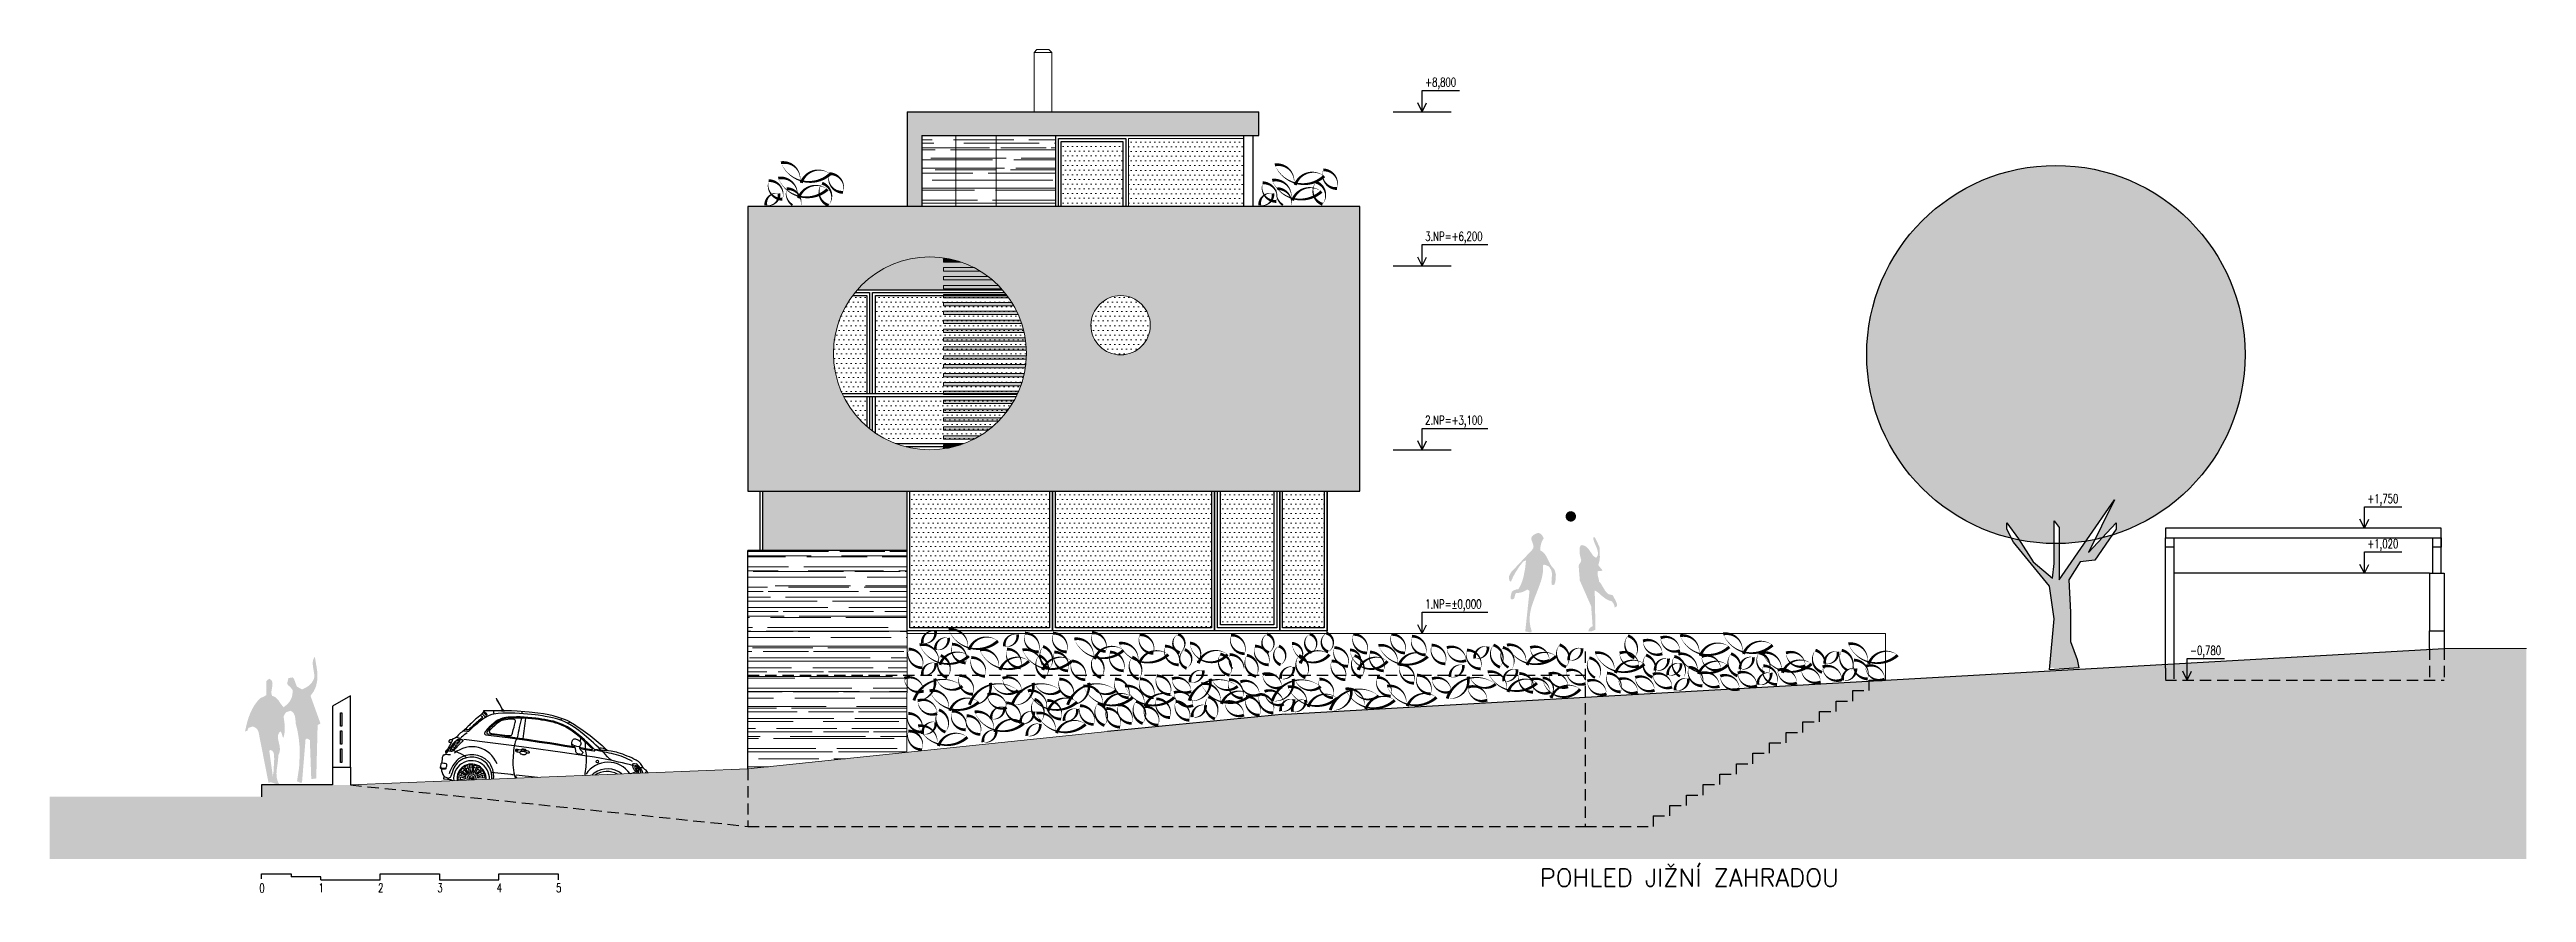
# Model space of a CAD drawing. Header units: metres. Extents: x -442 to 316, y -503 to 125.
# Drawn here: x 133.89 to 175.63, y -274.31 to -260.1 of the extents above; entities that cross this region are included whole.
import ezdxf

# ---------------------------------------------------------------- set-up
doc = ezdxf.new("R2010")
doc.units = ezdxf.units.M
doc.linetypes.add('DASHED', pattern=[19.05, 12.7, -6.35])
for name, color, linetype in [('FIGURE_SAGOME', 252, 'Continuous'), ('koty', 4, 'Continuous'), ('popis', 6, 'Continuous'), ('SRAFA', 251, 'Continuous'), ('SRAFY', 3, 'Continuous'), ('zariz.predmety', 203, 'Continuous'), ('ZDIVO', 1, 'Continuous')]:
    doc.layers.add(name, color=color, linetype=linetype)
doc.layers.add('Standard', color=7, linetype='Continuous', lineweight=25)
doc.styles.add('ROMANS', font='romans.shx', dxfattribs={"width": 0.7})
pattern_1 = [(0, (81.352345, -316.2634), (0.0396875, 0.079375), [0, -0.079375])]
pattern_2 = [(0, (119.347, -289.97237), (0.5588, 0.254), [3.81, -0.508, 1.27, -0.254]), (0, (119.68482, -289.84537), (-0.254, 0.33782), [0.762, -0.08382, 1.524, -0.1905]), (0, (119.474, -289.75647), (1.3208, 0.17018), [2.032, -0.3556, 1.016, -0.254])]
pattern_3 = [(0, (0, 25.5989), (0.5588, 0.254), [3.81, -0.508, 1.27, -0.254]), (0, (0.33782, 25.7259), (-0.254, 0.33782), [0.762, -0.08382, 1.524, -0.1905]), (0, (0.127, 25.8148), (1.3208, 0.17018), [2.032, -0.3556, 1.016, -0.254])]
pattern_4 = [(0, (0, 25.59891), (0.0396875, 0.079375), [0, -0.079375])]

msp = doc.modelspace()

# ---------------------------------------------------------------- texts
at = {"layer": 'popis', "linetype": 'Continuous', "char_height": 0.15, "width": 2.20915077, "attachment_point": 1, "style": 'ROMANS'}
for s, insert in [('+8,800', (157.073426, -260.573259)), ('3.NP=+6,200', (157.073426, -263.173259)), ('2.NP=+3,100', (157.073426, -266.273259)), ('+1,750', (172.951072, -267.595801)), ('+1,020', (172.951072, -268.355801)), ('1.NP=%%P0,000', (157.073426, -269.373259)), ('-0,780', (169.964319, -270.155801)), ('0', (137.428318, -274.162312)), ('1', (138.428318, -274.158741)), ('2', (139.428318, -274.158741)), ('3', (140.428318, -274.158741)), ('4', (141.428318, -274.158741)), ('5', (142.428318, -274.159076))]:
    msp.add_mtext(s, dxfattribs=dict(at, insert=insert))
at = {"layer": 'Standard', "color": 7, "linetype": 'ByBlock', "style": 'ROMANS'}
msp.add_text('POHLED JIŽNÍ ZAHRADOU', height=0.3, dxfattribs=at).set_placement((159.004562, -274.212157))

# ---------------------------------------------------------------- hatches: boundary and pattern name
at = {"layer": 'FIGURE_SAGOME', "linetype": 'Continuous'}
h = msp.add_hatch(color=256, dxfattribs=at)
h.paths.add_polyline_path([(167.84265, -268.426441, 0.028492399), (168.203868, -268.389929), (168.687738, -267.688699), (168.359298, -268.361244, 0.009796359), (168.481015, -268.333146), (168.718281, -268.077887), (168.718281, -268.187724), (168.651394, -268.285214, 0.32828525), (170.891316, -265.241332, 0.401451435), (167.84265, -262.056223)])
h.paths.add_polyline_path([(167.84265, -262.056223, 0.427091906), (164.514992, -265.241332, 0.346408909), (166.954898, -268.340443), (166.877887, -268.186474), (166.877887, -268.076638), (167.070167, -268.351229), (167.081092, -268.368218, 0.0468794), (167.674476, -268.429365), (167.674476, -268.046801), (167.756881, -268.156638), (167.756881, -268.429041, 0.006728967), (167.84265, -268.426441)])
h.paths.add_polyline_path([(167.674476, -269.69673), (167.59207, -270.520505), (167.84265, -270.534422), (167.84265, -268.913412), (167.756881, -269.037709), (167.756881, -268.429041, -0.006462166), (167.674476, -268.429365), (167.674476, -268.763117), (167.647007, -269.01025), (167.317384, -268.735658), (167.081092, -268.368218, -0.010133423), (166.954898, -268.340443), (166.987762, -268.406148), (167.59207, -269.147546)])
h.paths.add_polyline_path([(167.84265, -270.534422), (168.084246, -270.534422), (168.059036, -270.383209), (167.949161, -270.081158), (167.949161, -269.586893), (167.921693, -269.037709), (168.113972, -268.735658), (168.36119, -268.708199), (168.651394, -268.285214, -0.013881578), (168.481015, -268.333146), (168.253474, -268.577942), (168.359298, -268.361244, -0.012395778), (168.203868, -268.389929), (167.84265, -268.913412)])
h = msp.add_hatch(color=256, dxfattribs=at)
edge = h.paths.add_edge_path()
edge.add_arc((159.527993, -267.970695), 0.088929, -26.1149935, 333.8850065)
h = msp.add_hatch(color=256, dxfattribs=at)
edge = h.paths.add_edge_path()
edge.add_arc((159.5871, -268.8497), 0.326741, 190.4719932, 198.0414134)
edge.add_line((159.276424, -268.950893), (159.276358, -268.950985))
edge.add_line((159.276358, -268.950985), (159.273631, -269.031063))
edge.add_line((159.273631, -269.031063), (159.266441, -269.074273))
edge.add_line((159.266441, -269.074273), (159.252947, -269.119288))
edge.add_line((159.252947, -269.119288), (159.227765, -269.130976))
edge.add_line((159.227765, -269.130976), (159.204355, -269.119288))
edge.add_line((159.204355, -269.119288), (159.202548, -269.077885))
edge.add_line((159.202548, -269.077885), (159.20524, -269.036482))
edge.add_line((159.20524, -269.036482), (159.210659, -268.953676))
edge.add_line((159.210659, -268.953676), (159.207967, -268.91408))
edge.add_line((159.207967, -268.91408), (159.197165, -268.875368))
edge.add_line((159.197165, -268.875368), (159.177366, -268.839384))
edge.add_line((159.177366, -268.839384), (159.144039, -268.806977))
edge.add_line((159.144039, -268.806977), (159.126047, -268.801594))
edge.add_line((159.126047, -268.801594), (159.107169, -268.791677))
edge.add_line((159.107169, -268.791677), (159.085564, -268.786293))
edge.add_line((159.085564, -268.786293), (159.072956, -268.787179))
edge.add_line((159.072956, -268.787179), (159.060347, -268.794404))
edge.add_line((159.060347, -268.794404), (159.062153, -268.861874))
edge.add_line((159.062153, -268.861874), (159.055849, -268.928495))
edge.add_line((159.055849, -268.928495), (159.043276, -268.995965))
edge.add_line((159.043276, -268.995965), (159.025248, -269.06347))
edge.add_line((159.025248, -269.06347), (158.976656, -269.197561))
edge.add_line((158.976656, -269.197561), (158.923565, -269.333458))
edge.add_line((158.923565, -269.333458), (158.874051, -269.47024))
edge.add_line((158.874051, -269.47024), (158.855174, -269.539552))
edge.add_line((158.855174, -269.539552), (158.84168, -269.609749))
edge.add_line((158.84168, -269.609749), (158.834455, -269.680832))
edge.add_line((158.834455, -269.680832), (158.836261, -269.75195))
edge.add_line((158.836261, -269.75195), (158.846178, -269.82484))
edge.add_line((158.846178, -269.82484), (158.867782, -269.899535))
edge.add_line((158.867782, -269.899535), (158.865055, -269.916642))
edge.add_line((158.865055, -269.916642), (158.857866, -269.926523))
edge.add_line((158.857866, -269.926523), (158.831763, -269.927444))
edge.add_line((158.831763, -269.927444), (158.797585, -269.916642))
edge.add_line((158.797585, -269.916642), (158.76068, -269.910337))
edge.add_line((158.76068, -269.910337), (158.832684, -269.226355))
edge.add_line((158.832684, -269.226355), (158.796664, -269.20298))
edge.add_line((158.796664, -269.20298), (158.754376, -269.227276))
edge.add_line((158.754376, -269.227276), (158.713858, -269.246154))
edge.add_line((158.713858, -269.246154), (158.666186, -269.258762))
edge.add_line((158.666186, -269.258762), (158.604064, -269.26326))
edge.add_line((158.604064, -269.26326), (158.587878, -269.294782))
edge.add_line((158.587878, -269.294782), (158.581574, -269.329881))
edge.add_line((158.581574, -269.329881), (158.577076, -269.345145))
edge.add_line((158.577076, -269.345145), (158.568965, -269.358675))
edge.add_line((158.568965, -269.358675), (158.554586, -269.36675))
edge.add_line((158.554586, -269.36675), (158.532981, -269.370363))
edge.add_line((158.532981, -269.370363), (158.518566, -269.35956))
edge.add_line((158.518566, -269.35956), (158.512297, -269.346952))
edge.add_line((158.512297, -269.346952), (158.514989, -269.313659))
edge.add_line((158.514989, -269.313659), (158.525791, -269.275869))
edge.add_line((158.525791, -269.275869), (158.532981, -269.238964))
edge.add_line((158.532981, -269.238964), (158.572578, -269.216474))
edge.add_line((158.572578, -269.216474), (158.604985, -269.20298))
edge.add_line((158.604985, -269.20298), (158.640084, -269.20298))
edge.add_line((158.640084, -269.20298), (158.668878, -269.157079))
edge.add_line((158.668878, -269.157079), (158.69406, -269.103067))
edge.add_line((158.69406, -269.103067), (158.715664, -269.043672))
edge.add_line((158.715664, -269.043672), (158.733657, -268.978894))
edge.add_line((158.733657, -268.978894), (158.758874, -268.842997))
edge.add_line((158.758874, -268.842997), (158.773289, -268.710677))
edge.add_line((158.773289, -268.710677), (158.723775, -268.734088))
edge.add_line((158.723775, -268.734088), (158.658076, -268.820471))
edge.add_line((158.658076, -268.820471), (158.604064, -268.902392))
edge.add_line((158.604064, -268.902392), (158.558198, -268.984277))
edge.add_line((158.558198, -268.984277), (158.520373, -269.07066))
edge.add_line((158.520373, -269.07066), (158.502381, -269.06347))
edge.add_line((158.502381, -269.06347), (158.492499, -269.051783))
edge.add_line((158.492499, -269.051783), (158.48708, -269.020261))
edge.add_line((158.48708, -269.020261), (158.486195, -268.983392))
edge.add_line((158.486195, -268.983392), (158.486209, -268.983451))
edge.add_line((158.486209, -268.983451), (158.519105, -268.91336))
edge.add_line((158.519105, -268.91336), (158.520373, -268.91408))
edge.add_line((158.520373, -268.91408), (158.880356, -268.530686))
edge.add_line((158.880356, -268.530686), (158.895656, -268.504618))
edge.add_line((158.895656, -268.504618), (158.900154, -268.478516))
edge.add_line((158.900154, -268.478516), (158.896577, -268.453299))
edge.add_line((158.896577, -268.453299), (158.887581, -268.428117))
edge.add_line((158.887581, -268.428117), (158.867782, -268.374105))
edge.add_line((158.867782, -268.374105), (158.863284, -268.345311))
edge.add_line((158.863284, -268.345311), (158.867782, -268.31471))
edge.add_line((158.867782, -268.31471), (158.903767, -268.279611))
edge.add_line((158.903767, -268.279611), (158.947861, -268.258007))
edge.add_line((158.947861, -268.258007), (158.973079, -268.251702))
edge.add_line((158.973079, -268.251702), (159.000067, -268.25443))
edge.add_line((159.000067, -268.25443), (159.023442, -268.266117))
edge.add_line((159.023442, -268.266117), (159.040549, -268.283224))
edge.add_line((159.040549, -268.283224), (159.072956, -268.339006))
edge.add_line((159.072956, -268.339006), (159.047774, -268.378603))
edge.add_line((159.047774, -268.378603), (159.028861, -268.427196))
edge.add_line((159.028861, -268.427196), (159.017173, -268.482093))
edge.add_line((159.017173, -268.482093), (159.012675, -268.543294))
edge.add_line((159.012675, -268.543294), (159.055849, -268.569397))
edge.add_line((159.055849, -268.569397), (159.088256, -268.60361))
edge.add_line((159.088256, -268.60361), (159.114359, -268.643207))
edge.add_line((159.114359, -268.643207), (159.136849, -268.687302))
edge.add_line((159.136849, -268.687302), (159.18275, -268.779104))
edge.add_line((159.18275, -268.779104), (159.213351, -268.824084))
edge.add_line((159.213351, -268.824084), (159.252947, -268.866372))
edge.add_line((159.252947, -268.866372), (159.253003, -268.86625))
edge.add_arc((158.956099, -268.978285), 0.317338, 12.5949311, 20.6736371, ccw=False)
h = msp.add_hatch(color=256, dxfattribs=at)
edge = h.paths.add_edge_path()
edge.add_line((159.680276, -269.051985), (159.660313, -268.804126))
edge.add_arc((159.717572, -268.793738), 0.058194, -188.9479003, -169.7168272, ccw=False)
edge.add_arc((159.738753, -268.855972), 0.10616, 127.4645051, 137.817933, ccw=False)
edge.add_line((159.674179, -268.771709), (159.676608, -268.769998))
edge.add_line((159.676608, -268.769998), (159.6946, -268.74301))
edge.add_line((159.6946, -268.74301), (159.703596, -268.705184))
edge.add_line((159.703596, -268.705184), (159.686489, -268.642212))
edge.add_line((159.686489, -268.642212), (159.674802, -268.581011))
edge.add_line((159.674802, -268.581011), (159.674802, -268.521616))
edge.add_line((159.674802, -268.521616), (159.680185, -268.493707))
edge.add_line((159.680185, -268.493707), (159.690987, -268.465798))
edge.add_line((159.690987, -268.465798), (159.715284, -268.45411))
edge.add_line((159.715284, -268.45411), (159.760299, -268.464912))
edge.add_line((159.760299, -268.464912), (159.795398, -268.487402))
edge.add_line((159.795398, -268.487402), (159.825078, -268.518003))
edge.add_line((159.825078, -268.518003), (159.84941, -268.553102))
edge.add_line((159.84941, -268.553102), (159.897082, -268.622414))
edge.add_line((159.897082, -268.622414), (159.924105, -268.650287))
edge.add_line((159.924105, -268.650287), (159.956477, -268.6692))
edge.add_line((159.956477, -268.6692), (159.981694, -268.63141))
edge.add_line((159.981694, -268.63141), (159.987077, -268.590007))
edge.add_line((159.987077, -268.590007), (159.979888, -268.545912))
edge.add_line((159.979888, -268.545912), (159.963702, -268.500896))
edge.add_line((159.963702, -268.500896), (159.924105, -268.408209))
edge.add_line((159.924105, -268.408209), (159.910576, -268.363229))
edge.add_line((159.910576, -268.363229), (159.907884, -268.321826))
edge.add_line((159.907884, -268.321826), (159.931157, -268.321826))
edge.add_line((159.931157, -268.321826), (159.973372, -268.403345))
edge.add_line((159.973372, -268.403345), (160.009241, -268.484425))
edge.add_arc((159.881705, -268.523152), 0.133286, 2.257638, 16.8910813, ccw=False)
edge.add_arc((167.829976, -268.295678), 7.818247, -178.3712278, -178.0188988)
edge.add_line((160.016402, -268.565954), (160.017678, -268.66201))
edge.add_line((160.017678, -268.66201), (160.010488, -268.725903))
edge.add_line((160.010488, -268.725903), (159.991575, -268.789797))
edge.add_line((159.991575, -268.789797), (160.011374, -268.819512))
edge.add_line((160.011374, -268.819512), (160.032093, -268.842002))
edge.add_line((160.032093, -268.842002), (160.05097, -268.8618))
edge.add_line((160.05097, -268.8618), (160.063579, -268.886097))
edge.add_line((160.063579, -268.886097), (160.017678, -268.89148))
edge.add_line((160.017678, -268.89148), (159.998801, -268.892401))
edge.add_line((159.998801, -268.892401), (159.979888, -268.897784))
edge.add_line((159.979888, -268.897784), (159.978081, -268.9428))
edge.add_line((159.978081, -268.9428), (159.987077, -268.986895))
edge.add_line((159.987077, -268.986895), (159.998801, -269.027377))
edge.add_line((159.998801, -269.027377), (160.004184, -269.066088))
edge.add_line((160.004184, -269.066088), (160.033899, -269.102993))
edge.add_line((160.033899, -269.102993), (160.058196, -269.143475))
edge.add_line((160.058196, -269.143475), (160.104097, -269.219977))
edge.add_line((160.104097, -269.219977), (160.129278, -269.252384))
edge.add_line((160.129278, -269.252384), (160.157187, -269.27668))
edge.add_line((160.157187, -269.27668), (160.19048, -269.291981))
edge.add_line((160.19048, -269.291981), (160.230962, -269.294672))
edge.add_line((160.230962, -269.294672), (160.285859, -269.393664))
edge.add_line((160.285859, -269.393664), (160.302966, -269.439565))
edge.add_line((160.302966, -269.439565), (160.306578, -269.462055))
edge.add_line((160.306578, -269.462055), (160.303886, -269.485466))
edge.add_line((160.303886, -269.485466), (160.267867, -269.509763))
edge.add_line((160.267867, -269.509763), (160.262483, -269.474664))
edge.add_line((160.262483, -269.474664), (160.248069, -269.442257))
edge.add_line((160.248069, -269.442257), (160.22016, -269.401775))
edge.add_line((160.22016, -269.401775), (160.170681, -269.388281))
edge.add_line((160.170681, -269.388281), (160.128393, -269.368482))
edge.add_line((160.128393, -269.368482), (160.058196, -269.316277))
edge.add_line((160.058196, -269.316277), (159.996994, -269.26138))
edge.add_line((159.996994, -269.26138), (159.965473, -269.23889))
edge.add_line((159.965473, -269.23889), (159.931295, -269.221783))
edge.add_line((159.931295, -269.221783), (159.943903, -269.881433))
edge.add_line((159.943903, -269.881433), (159.879975, -269.907536))
edge.add_line((159.879975, -269.907536), (159.851181, -269.910228))
edge.add_line((159.851181, -269.910228), (159.824192, -269.90573))
edge.add_line((159.824192, -269.90573), (159.836801, -269.86886))
edge.add_line((159.836801, -269.86886), (159.854793, -269.846335))
edge.add_line((159.854793, -269.846335), (159.875477, -269.831955))
edge.add_line((159.875477, -269.831955), (159.896196, -269.822038))
edge.add_line((159.896196, -269.822038), (159.870979, -269.485466))
edge.add_line((159.870979, -269.485466), (159.680276, -269.051985))
h = msp.add_hatch(color=256, dxfattribs=at)
h.paths.add_polyline_path([(137.805754, -271.632467), (137.786877, -271.596483), (137.767079, -271.612669), (137.753549, -271.631582), (137.746359, -271.652266), (137.742747, -271.675676), (137.744553, -271.724269), (137.755355, -271.776475), (137.767964, -271.831372), (137.775154, -271.887154), (137.771577, -271.941166), (137.750857, -271.99245), (137.73917, -272.114853), (137.721178, -272.242639), (137.71668, -272.306568), (137.720257, -272.368654), (137.734672, -272.42805), (137.746359, -272.456844), (137.762545, -272.484753), (137.721178, -272.487445), (137.681581, -272.472144), (137.637486, -272.457729), (137.611383, -272.455958), (137.582554, -272.461342), (137.415171, -271.608171), (137.403483, -271.576685), (137.385491, -271.551503), (137.357582, -271.530784), (137.318871, -271.512792), (137.246902, -271.536203), (137.238792, -271.550582), (137.224663, -271.586673), (137.186586, -271.596483), (137.221685, -271.445286), (137.245096, -271.367899), (137.27389, -271.292283), (137.308068, -271.218508), (137.348586, -271.149196), (137.396293, -271.086224), (137.450269, -271.032212), (137.494364, -271.013299), (137.546569, -270.984505), (137.546569, -270.745118), (137.595162, -270.708213), (137.629376, -270.729818), (137.646482, -270.759533), (137.650059, -270.794632), (137.646482, -270.834229), (137.632067, -270.91792), (137.632067, -270.958402), (137.64287, -270.996228), (137.678854, -271.008801), (137.708569, -271.026829), (137.752664, -271.074501), (137.789569, -271.131204), (137.83547, -271.188793), (137.894865, -271.143813), (137.944343, -271.085303), (137.977635, -271.01422), (137.990244, -270.935912), (137.990244, -270.91073), (137.98394, -270.890011), (137.956066, -270.855833), (137.921853, -270.825233), (137.89575, -270.791905), (137.919161, -270.696525), (137.990244, -270.684838), (138.011849, -270.71094), (138.027149, -270.749616), (138.041564, -270.794632), (138.063133, -270.841418), (138.14686, -270.888205), (138.20714, -270.860331), (138.262038, -270.825233), (138.31063, -270.77664), (138.350227, -270.708213), (138.354725, -270.661427), (138.351148, -270.61464), (138.334927, -270.51834), (138.328622, -270.469748), (138.328622, -270.422926), (138.338539, -270.377945), (138.362836, -270.336542), (138.39163, -270.502119), (138.403318, -270.585846), (138.407816, -270.670423), (138.401547, -270.754114), (138.382634, -270.83692), (138.34665, -270.91792), (138.290832, -270.996228), (138.459136, -271.465084), (138.410543, -271.488495), (138.387132, -272.388453), (138.303441, -272.401061), (138.279144, -271.741376), (138.230551, -271.716194), (138.20714, -271.728767), (138.14686, -272.461342), (138.122989, -272.463733), (138.063133, -272.43616), (138.098232, -272.203042), (138.109955, -271.957352), (138.104536, -271.831372), (138.091963, -271.705392), (138.069437, -271.578491), (138.038837, -271.452476), (138.037066, -271.400306), (138.028034, -271.341796), (138.018153, -271.313002), (138.003738, -271.286899), (137.982169, -271.264409), (137.955145, -271.248188), (137.883142, -271.272484), (137.87326, -271.278788), (137.863343, -271.29501), (137.83547, -271.344488), (137.849849, -271.434484), (137.857074, -271.524479), (137.853462, -271.614475), (137.83547, -271.704471), (137.821976, -271.689171), (137.81475, -271.663989)])
h.paths.add_polyline_path([(137.64287, -271.921367), (137.663553, -271.944778), (137.674356, -271.978956), (137.678854, -272.064454), (137.67347, -272.134651), (137.671664, -272.203963), (137.667166, -272.275046), (137.655478, -272.352433), (137.595162, -271.921367), (137.619459, -271.908759)], flags=16)
at = {"layer": 'SRAFA', "linetype": 'Continuous'}
msp.add_hatch(color=256, dxfattribs=at).paths.add_polyline_path([(175.632352, -270.197936), (175.632352, -273.746733), (133.892618, -273.746733), (133.892618, -272.697936), (137.462433, -272.697936), (137.462433, -272.497936), (138.662433, -272.497936), (138.962433, -272.497936), (145.66242, -272.227936), (151.722433, -271.597936), (154.712667, -271.307798), (159.772433, -271.020543), (164.832433, -270.732983), (174.247262, -270.197936)])
at = {"layer": 'SRAFY', "linetype": 'Continuous', "lineweight": 0}
for points in [[(154.272417, -261.147936), (148.342417, -261.147936), (148.342417, -262.747936), (148.592417, -262.747936), (148.592417, -261.547936), (150.842417, -261.547936), (154.272417, -261.547936)], [(149.780098, -263.982759), (148.955956, -263.982759), (148.955956, -263.926306), (149.709783, -263.926306, 0.025580024), (149.572336, -263.832759), (148.955956, -263.832759), (148.955956, -263.776306), (149.471635, -263.776306, 0.036828195), (149.251483, -263.682759), (148.955956, -263.682759), (148.955956, -263.626306), (149.039966, -263.626306, 0.266744892), (147.506621, -264.147936), (149.948163, -264.147936, 0.003125363), (149.934641, -264.132759), (148.955956, -264.132759), (148.955956, -264.076306), (149.881207, -264.076306, 0.021188515)], [(145.91242, -267.547936), (145.91242, -268.547936), (148.34242, -268.547936), (148.34242, -267.547936)]]:
    msp.add_hatch(color=252, dxfattribs=at).paths.add_polyline_path(points)
h = msp.add_hatch(dxfattribs=at)
h.set_pattern_fill('AR-RROOF', color=256, scale=0.01, style=0)
h.set_pattern_definition(pattern_3)
h.paths.add_polyline_path([(149.167417, -261.547936), (148.592417, -261.547936), (148.592417, -262.747936), (149.167417, -262.747936)])
h = msp.add_hatch(dxfattribs=at)
h.set_pattern_fill('AR-RROOF', color=256, scale=0.01, style=0)
h.set_pattern_definition(pattern_3)
h.paths.add_polyline_path([(149.842417, -261.547936), (149.167417, -261.547936), (149.167417, -262.747936), (149.842417, -262.747936)])
h = msp.add_hatch(dxfattribs=at)
h.set_pattern_fill('AR-RROOF', color=256, scale=0.01, style=0)
h.set_pattern_definition(pattern_3)
h.paths.add_polyline_path([(150.842417, -261.547936), (149.842417, -261.547936), (149.842417, -262.747936), (150.842417, -262.747936)])
h = msp.add_hatch(dxfattribs=at)
h.set_pattern_fill('DOTS', color=256, scale=0.05, style=0)
h.set_pattern_definition([(0, (0, -192.04302), (0.0396875, 0.079375), [0, -0.079375])])
h.paths.add_polyline_path([(151.977417, -261.647936), (150.942417, -261.647936), (150.942417, -262.747936), (151.977417, -262.747936)])
h = msp.add_hatch(dxfattribs=at)
h.set_pattern_fill('DOTS', color=256, scale=0.05, style=0)
h.set_pattern_definition(pattern_4)
h.paths.add_polyline_path([(154.012417, -261.597936), (152.077417, -261.597936), (152.077417, -262.747936), (154.012417, -262.747936)])
h = msp.add_hatch(color=37, dxfattribs=at)
h.dxf.hatch_style = 1
h.paths.add_polyline_path([(148.955956, -263.626306), (149.039966, -263.626306), (149.251483, -263.682759), (148.955956, -263.682759)])
h = msp.add_hatch(color=37, dxfattribs=at)
h.dxf.hatch_style = 1
h.paths.add_polyline_path([(148.955956, -263.776306), (149.471635, -263.776306), (149.572336, -263.832759), (148.955956, -263.832759)])
h = msp.add_hatch(color=37, dxfattribs=at)
h.dxf.hatch_style = 1
h.paths.add_polyline_path([(148.955956, -263.926306), (149.709783, -263.926306), (149.780098, -263.982759), (148.955956, -263.982759)])
h = msp.add_hatch(color=37, dxfattribs=at)
h.dxf.hatch_style = 1
h.paths.add_polyline_path([(148.955956, -264.076306), (149.881207, -264.076306), (149.934641, -264.132759), (148.955956, -264.132759)])
h = msp.add_hatch(dxfattribs=at)
h.set_pattern_fill('DOTS', color=256, scale=0.05, style=0)
h.set_pattern_definition(pattern_4)
h.paths.add_polyline_path([(147.66242, -264.247936), (147.425437, -264.247936, 0.274350942), (147.248589, -265.897936), (147.66242, -265.897936)])
h = msp.add_hatch(dxfattribs=at)
h.set_pattern_fill('DOTS', color=256, scale=0.05, style=0)
h.set_pattern_definition(pattern_4)
h.paths.add_polyline_path([(150.029347, -264.247936), (147.81242, -264.247936), (147.81242, -265.897936), (150.206195, -265.897936, 0.274350945)])
h = msp.add_hatch(color=37, dxfattribs=at)
h.dxf.hatch_style = 1
h.paths.add_polyline_path([(148.955956, -264.226306), (150.012882, -264.226306), (150.054686, -264.282759), (148.955956, -264.282759)])
h = msp.add_hatch(color=37, dxfattribs=at)
h.dxf.hatch_style = 1
h.paths.add_polyline_path([(148.955956, -264.417609), (150.140483, -264.417609), (150.106822, -264.361156), (148.955956, -264.361156)])
h = msp.add_hatch(color=37, dxfattribs=at)
h.dxf.hatch_style = 1
h.paths.add_polyline_path([(148.955956, -264.567609), (150.215892, -264.567609), (150.189776, -264.511156), (148.955956, -264.511156)])
h = msp.add_hatch(dxfattribs=at)
h.set_pattern_fill('DOTS', color=256, scale=0.05, style=0)
h.set_pattern_definition(pattern_4)
h.paths.add_polyline_path([(151.442417, -264.747936, 1), (152.442417, -264.747936, 1)])
h = msp.add_hatch(color=37, dxfattribs=at)
h.dxf.hatch_style = 1
h.paths.add_polyline_path([(148.955956, -264.717609), (150.273172, -264.717609), (150.253599, -264.661156), (148.955956, -264.661156)])
h = msp.add_hatch(color=37, dxfattribs=at)
h.dxf.hatch_style = 1
h.paths.add_polyline_path([(148.955956, -264.867609), (150.314289, -264.867609), (150.30062, -264.811156), (148.955956, -264.811156)])
h = msp.add_hatch(color=37, dxfattribs=at)
h.dxf.hatch_style = 1
h.paths.add_polyline_path([(148.955956, -265.017609), (150.340478, -265.017609), (150.332318, -264.961156), (148.955956, -264.961156)])
h = msp.add_hatch(color=37, dxfattribs=at)
h.dxf.hatch_style = 1
h.paths.add_polyline_path([(148.955956, -265.167609), (150.352461, -265.167609), (150.34959, -265.111156), (148.955956, -265.111156)])
h = msp.add_hatch(color=37, dxfattribs=at)
h.dxf.hatch_style = 1
h.paths.add_polyline_path([(148.955956, -265.317609), (150.350554, -265.317609), (150.352897, -265.261156), (148.955956, -265.261156)])
h = msp.add_hatch(color=37, dxfattribs=at)
h.dxf.hatch_style = 1
h.paths.add_polyline_path([(148.955956, -265.467609), (150.334707, -265.467609), (150.342325, -265.411156), (148.955956, -265.411156)])
h = msp.add_hatch(color=37, dxfattribs=at)
h.dxf.hatch_style = 1
h.paths.add_polyline_path([(148.955956, -265.617609), (150.304498, -265.617609), (150.317596, -265.561156), (148.955956, -265.561156)])
h = msp.add_hatch(color=37, dxfattribs=at)
h.dxf.hatch_style = 1
h.paths.add_polyline_path([(148.955956, -265.767609), (150.25908, -265.767609), (150.278033, -265.711156), (148.955956, -265.711156)])
h = msp.add_hatch(color=37, dxfattribs=at)
h.dxf.hatch_style = 1
h.paths.add_polyline_path([(148.955956, -265.917609), (150.197043, -265.917609), (150.22246, -265.861156), (148.955956, -265.861156)])
h = msp.add_hatch(dxfattribs=at)
h.set_pattern_fill('DOTS', color=256, scale=0.05, style=0)
h.set_pattern_definition(pattern_4)
h.paths.add_polyline_path([(147.66242, -265.947936), (147.272483, -265.947936, 0.098772868), (147.66242, -266.450632)])
h = msp.add_hatch(dxfattribs=at)
h.set_pattern_fill('DOTS', color=256, scale=0.05, style=0)
h.set_pattern_definition(pattern_4)
h.paths.add_polyline_path([(150.182301, -265.947936), (147.81242, -265.947936), (147.81242, -266.566068, 0.061360072), (148.165969, -266.747936), (149.288815, -266.747936, 0.191132843)])
h = msp.add_hatch(color=37, dxfattribs=at)
h.dxf.hatch_style = 1
h.paths.add_polyline_path([(148.955956, -266.067609), (150.116161, -266.067609), (150.149, -266.011156), (148.955956, -266.011156)])
h = msp.add_hatch(color=37, dxfattribs=at)
h.dxf.hatch_style = 1
h.paths.add_polyline_path([(148.955956, -266.217609), (150.012882, -266.217609), (150.054686, -266.161156), (148.955956, -266.161156)])
h = msp.add_hatch(color=37, dxfattribs=at)
h.dxf.hatch_style = 1
h.paths.add_polyline_path([(148.955956, -266.367609), (149.881207, -266.367609), (149.934641, -266.311156), (148.955956, -266.311156)])
h = msp.add_hatch(color=37, dxfattribs=at)
h.dxf.hatch_style = 1
h.paths.add_polyline_path([(148.955956, -266.517609), (149.709783, -266.517609), (149.780098, -266.461156), (148.955956, -266.461156)])
h = msp.add_hatch(color=37, dxfattribs=at)
h.dxf.hatch_style = 1
h.paths.add_polyline_path([(148.955956, -266.667609), (149.471635, -266.667609), (149.572336, -266.611156), (148.955956, -266.611156)])
h = msp.add_hatch(color=37, dxfattribs=at)
h.dxf.hatch_style = 1
h.paths.add_polyline_path([(148.955956, -266.817609), (149.039966, -266.817609), (149.251483, -266.761156), (148.955956, -266.761156)])
h = msp.add_hatch(dxfattribs=at)
h.set_pattern_fill('DOTS', color=256, scale=0.05, style=0)
h.set_pattern_definition(pattern_1)
h.paths.add_polyline_path([(150.74242, -267.547936), (148.39242, -267.547936), (148.39242, -269.847936), (150.74242, -269.847936)])
h = msp.add_hatch(dxfattribs=at)
h.set_pattern_fill('DOTS', color=256, scale=0.05, style=0)
h.set_pattern_definition(pattern_1)
h.paths.add_polyline_path([(150.84242, -267.547936), (150.84242, -269.847936), (153.473156, -269.847936), (153.473156, -267.547936)])
h = msp.add_hatch(dxfattribs=at)
h.set_pattern_fill('DOTS', color=256, scale=0.05, style=0)
h.set_pattern_definition(pattern_1)
h.paths.add_polyline_path([(154.52242, -267.547936), (153.623156, -267.547936), (153.623156, -269.797936), (154.52242, -269.797936)])
h = msp.add_hatch(dxfattribs=at)
h.set_pattern_fill('DOTS', color=256, scale=0.05, style=0)
h.set_pattern_definition(pattern_1)
h.paths.add_polyline_path([(155.37242, -267.547936), (154.67242, -267.547936), (154.67242, -269.847936), (155.37242, -269.847936)])
h = msp.add_hatch(dxfattribs=at)
h.set_pattern_fill('AR-RROOF', color=256, scale=0.01, style=0)
h.set_pattern_definition(pattern_2)
h.paths.add_polyline_path([(148.342167, -270.64784), (148.34242, -269.947936), (148.34242, -268.547936), (145.662433, -268.547936), (145.662426, -270.647817)])
h = msp.add_hatch(dxfattribs=at)
h.set_pattern_fill('AR-RROOF', color=256, scale=0.01, style=0)
h.set_pattern_definition(pattern_2)
h.paths.add_polyline_path([(148.3421, -270.834239, -0.152589815), (148.296652, -270.700109, -0.049879311), (148.342153, -270.687357), (148.342167, -270.64784), (145.662422, -270.647817), (145.66242, -272.227936), (148.341697, -271.949398)])
at = {"layer": 'ZDIVO', "linetype": 'Continuous', "lineweight": 0}
h = msp.add_hatch(color=35, dxfattribs=at)
h.dxf.hatch_style = 1
h.paths.add_polyline_path([(155.97242, -262.747936), (145.66242, -262.747936), (145.66242, -267.547936), (155.97242, -267.547936)])
h.paths.add_polyline_path([(151.442417, -264.747936, -1), (152.442417, -264.747936, -1)], flags=16)
h.paths.add_polyline_path([(150.35337, -265.221958, -1), (147.101414, -265.221958, -1)], flags=16)
h.paths.add_polyline_path([(150.340478, -265.017609), (148.955956, -265.017609), (148.955956, -264.961156), (150.332318, -264.961156)], flags=0)
h.paths.add_polyline_path([(150.34959, -265.111156), (150.352461, -265.167609), (148.955956, -265.167609), (148.955956, -265.111156)], flags=0)
h.paths.add_polyline_path([(150.314289, -264.867609), (148.955956, -264.867609), (148.955956, -264.811156), (150.30062, -264.811156)], flags=0)
h.paths.add_polyline_path([(150.352897, -265.261156), (150.350554, -265.317609), (148.955956, -265.317609), (148.955956, -265.261156)], flags=0)
h.paths.add_polyline_path([(150.342325, -265.411156), (150.334707, -265.467609), (148.955956, -265.467609), (148.955956, -265.411156)], flags=0)
h.paths.add_polyline_path([(150.273172, -264.717609), (148.955956, -264.717609), (148.955956, -264.661156), (150.253599, -264.661156)], flags=0)
h.paths.add_polyline_path([(150.317596, -265.561156), (150.304498, -265.617609), (148.955956, -265.617609), (148.955956, -265.561156)], flags=0)
h.paths.add_polyline_path([(150.215892, -264.567609), (148.955956, -264.567609), (148.955956, -264.511156), (150.189776, -264.511156)], flags=0)
h.paths.add_polyline_path([(150.278033, -265.711156), (150.25908, -265.767609), (148.955956, -265.767609), (148.955956, -265.711156)], flags=0)
h.paths.add_polyline_path([(150.140483, -264.417609), (148.955956, -264.417609), (148.955956, -264.361156), (150.106822, -264.361156)], flags=0)
h.paths.add_polyline_path([(150.22246, -265.861156), (150.197043, -265.917609), (148.955956, -265.917609), (148.955956, -265.897936), (147.81242, -265.897936), (147.81242, -264.247936), (148.955956, -264.247936), (148.955956, -264.226306), (150.012882, -264.226306), (150.054686, -264.282759), (148.955956, -264.282759), (148.955956, -264.247936), (147.81242, -264.247936), (147.81242, -265.897936), (148.955956, -265.897936), (148.955956, -265.861156)], flags=0)
h.paths.add_polyline_path([(150.149, -266.011156), (150.116161, -266.067609), (148.955956, -266.067609), (148.955956, -266.011156)], flags=0)
h.paths.add_polyline_path([(149.934641, -264.132759), (148.955956, -264.132759), (148.955956, -264.076306), (149.881207, -264.076306)], flags=0)
h.paths.add_polyline_path([(150.054686, -266.161156), (150.012882, -266.217609), (148.955956, -266.217609), (148.955956, -266.161156)], flags=0)
h.paths.add_polyline_path([(149.780098, -263.982759), (148.955956, -263.982759), (148.955956, -263.926306), (149.709783, -263.926306)], flags=0)
h.paths.add_polyline_path([(149.934641, -266.311156), (149.881207, -266.367609), (148.955956, -266.367609), (148.955956, -266.311156)], flags=0)
h.paths.add_polyline_path([(149.572336, -263.832759), (148.955956, -263.832759), (148.955956, -263.776306), (149.471635, -263.776306)], flags=0)
h.paths.add_polyline_path([(149.780098, -266.461156), (149.709783, -266.517609), (148.955956, -266.517609), (148.955956, -266.461156)], flags=0)
h.paths.add_polyline_path([(149.572336, -266.611156), (149.471635, -266.667609), (148.955956, -266.667609), (148.955956, -266.611156)], flags=0)
h.paths.add_polyline_path([(149.251483, -263.682759), (148.955956, -263.682759), (148.955956, -263.626306), (149.039966, -263.626306)], flags=0)
h.paths.add_polyline_path([(149.251483, -266.761156), (149.039966, -266.817609), (148.955956, -266.817609), (148.955956, -266.761156)], flags=0)

# ---------------------------------------------------------------- linework, layer by layer
for p, q in [((148.342417, -261.147936), (154.272417, -261.147936)), ((148.342417, -261.147936), (148.342417, -262.747936)), ((154.272417, -261.547936), (154.272417, -261.147936)), ((148.592417, -261.547936), (150.842417, -261.547936)), ((148.592417, -261.547936), (148.592417, -262.747936)), ((150.842417, -261.547936), (154.272417, -261.547936)), ((150.842417, -261.547936), (150.842417, -262.747936)), ((154.012417, -261.547936), (154.012417, -262.747936)), ((154.172417, -261.547936), (154.172417, -262.747936)), ((154.172417, -261.547936), (154.172417, -262.57631)), ((145.66242, -262.747936), (145.66242, -264.447936)), ((155.97242, -262.747936), (145.66242, -262.747936)), ((155.97242, -267.547936), (155.97242, -262.747936)), ((145.66242, -264.447936), (145.66242, -267.547936)), ((145.66242, -267.547936), (145.912368, -267.547936)), ((145.86242, -267.547936), (145.86242, -268.547936)), ((145.91242, -268.547936), (145.91242, -267.547936)), ((145.91242, -267.547936), (155.97242, -267.547936)), ((148.34242, -268.547936), (148.34242, -267.547936)), ((155.42242, -269.947936), (155.42242, -267.547936)), ((155.42242, -269.947936), (155.42242, -267.547936)), ((148.34242, -268.547936), (145.66242, -268.547936)), ((148.34242, -269.947936), (148.34242, -268.547936))]:
    msp.add_line(p, q)
at = {"layer": 'FIGURE_SAGOME', "linetype": 'Continuous'}
for p, q in [((141.176458, -271.302428), (141.158933, -271.319285)), ((141.187723, -271.287909), (141.176458, -271.302428)), ((141.176458, -271.302428), (141.186716, -271.307975)), ((141.186716, -271.307975), (141.207553, -271.323366)), ((141.197532, -271.269309), (141.187723, -271.287909)), ((141.206511, -271.247238), (141.197532, -271.269309)), ((141.197583, -271.269182), (141.217041, -271.286127)), ((141.204958, -271.251057), (141.215732, -271.26316)), ((141.282921, -271.246864), (141.206511, -271.247238)), ((141.215732, -271.26316), (141.238241, -271.283859)), ((141.217041, -271.286127), (141.230321, -271.300107)), ((141.230321, -271.300107), (141.243431, -271.314224)), ((141.238241, -271.283859), (141.260792, -271.3086)), ((141.374026, -271.24651), (141.282921, -271.246864)), ((141.37832, -271.303567), (141.347294, -271.311929)), ((141.503118, -271.247319), (141.374026, -271.24651)), ((141.415981, -271.297567), (141.37832, -271.303567)), ((141.379073, -271.273532), (141.380356, -271.259113)), ((141.382311, -271.289602), (141.379073, -271.273532)), ((141.380356, -271.259113), (141.382231, -271.246561)), ((141.388617, -271.301927), (141.382311, -271.289602)), ((141.454371, -271.291406), (141.415981, -271.297567)), ((141.534006, -271.28741), (141.454371, -271.291406)), ((141.511528, -271.247369), (141.503118, -271.247319)), ((141.608747, -271.28818), (141.534006, -271.28741)), ((141.677074, -271.248344), (141.554525, -271.247622)), ((141.73159, -271.291242), (141.608747, -271.28818)), ((141.774609, -271.254038), (141.677074, -271.248344)), ((141.810134, -271.294874), (141.73159, -271.291242)), ((141.903332, -271.264877), (141.774609, -271.254038)), ((141.879347, -271.298999), (141.810134, -271.294874)), ((141.85641, -271.269681), (141.856303, -271.260917)), ((141.859286, -271.285128), (141.85641, -271.269681)), ((141.864656, -271.298123), (141.859286, -271.285128)), ((141.949392, -271.3036), (141.879347, -271.298999)), ((141.977122, -271.271296), (141.903332, -271.264877)), ((142.014055, -271.310414), (141.949392, -271.3036)), ((142.12124, -271.287404), (141.977122, -271.271296)), ((142.21616, -271.301538), (142.12124, -271.287404)), ((142.305889, -271.319203), (142.21616, -271.301538)), ((140.686486, -271.723784), (140.684022, -271.726873)), ((140.693597, -271.719725), (140.686486, -271.723784)), ((140.708454, -271.714489), (140.693597, -271.719725)), ((140.722627, -271.709064), (140.708454, -271.714489)), ((140.735232, -271.70296), (140.722627, -271.709064)), ((140.74791, -271.694649), (140.735232, -271.70296)), ((140.748964, -271.697886), (140.747163, -271.695138)), ((140.754174, -271.6882), (140.74791, -271.694649)), ((140.753851, -271.70028), (140.748964, -271.697886)), ((140.770188, -271.704671), (140.753851, -271.70028)), ((140.766245, -271.673604), (140.754174, -271.6882)), ((140.779278, -271.657286), (140.766245, -271.673604)), ((140.785552, -271.707971), (140.770188, -271.704671)), ((140.798379, -271.638607), (140.779278, -271.657286)), ((140.798752, -271.710253), (140.785552, -271.707971)), ((140.817554, -271.62191), (140.798379, -271.638607)), ((140.83787, -271.606152), (140.817554, -271.62191)), ((140.859131, -271.59251), (140.83787, -271.606152)), ((140.875288, -271.582143), (140.859131, -271.59251)), ((140.871102, -271.590671), (140.864223, -271.589243)), ((140.884679, -271.592818), (140.871102, -271.590671)), ((140.887917, -271.571193), (140.875288, -271.582143)), ((140.904408, -271.594747), (140.884679, -271.592818)), ((140.906572, -271.550896), (140.887917, -271.571193)), ((140.89868, -271.560807), (140.898511, -271.559666)), ((140.900501, -271.562549), (140.89868, -271.560807)), ((140.908665, -271.565708), (140.900501, -271.562549)), ((140.932757, -271.597738), (140.904408, -271.594747)), ((140.922309, -271.532977), (140.906572, -271.550896)), ((140.918074, -271.567844), (140.908665, -271.565708)), ((140.926243, -271.569273), (140.918074, -271.567844)), ((140.945856, -271.509852), (140.922309, -271.532977)), ((140.936739, -271.569234), (140.926243, -271.569273)), ((140.944538, -271.598982), (140.932757, -271.597738)), ((140.948227, -271.567085), (140.936739, -271.569234)), ((140.949067, -271.598457), (140.944538, -271.598982)), ((140.967457, -271.489186), (140.945856, -271.509852)), ((140.956636, -271.561585), (140.948227, -271.567085)), ((140.951145, -271.597742), (140.949067, -271.598457)), ((140.953477, -271.595249), (140.951145, -271.597742)), ((140.957586, -271.590473), (140.953477, -271.595249)), ((140.967186, -271.554684), (140.956636, -271.561585)), ((140.967931, -271.580176), (140.957586, -271.590473)), ((140.977587, -271.545013), (140.967186, -271.554684)), ((140.982752, -271.474968), (140.967457, -271.489186)), ((140.986811, -271.562654), (140.967931, -271.580176)), ((140.995948, -271.528133), (140.977587, -271.545013)), ((141.002612, -271.456896), (140.982752, -271.474968)), ((141.013367, -271.538008), (140.986811, -271.562654)), ((141.015047, -271.51074), (140.995948, -271.528133)), ((141.028148, -271.432756), (141.002612, -271.456896)), ((141.032034, -271.520683), (141.013367, -271.538008)), ((141.037166, -271.490883), (141.015047, -271.51074)), ((141.050609, -271.412888), (141.028148, -271.432756)), ((141.053113, -271.50239), (141.032034, -271.520683)), ((141.059154, -271.471853), (141.037166, -271.490883)), ((141.073292, -271.390963), (141.050609, -271.412888)), ((141.096731, -271.466198), (141.053113, -271.50239)), ((141.084538, -271.451161), (141.059154, -271.471853)), ((141.089734, -271.376891), (141.073292, -271.390963)), ((141.106885, -271.432278), (141.084538, -271.451161)), ((141.113249, -271.355864), (141.089734, -271.376891)), ((141.12645, -271.441139), (141.096731, -271.466198)), ((141.124048, -271.417208), (141.106885, -271.432278)), ((141.14092, -271.333134), (141.113249, -271.355864)), ((141.142643, -271.401098), (141.124048, -271.417208)), ((141.17361, -271.404301), (141.12645, -271.441139)), ((141.158933, -271.319285), (141.14092, -271.333134)), ((141.159421, -271.386817), (141.142643, -271.401098)), ((141.156845, -271.320891), (141.172878, -271.338459)), ((141.174738, -271.375516), (141.159421, -271.386817)), ((141.172878, -271.338459), (141.180696, -271.347543)), ((141.195775, -271.388704), (141.17361, -271.404301)), ((141.181361, -271.368987), (141.174738, -271.375516)), ((141.180696, -271.347543), (141.183701, -271.352506)), ((141.184005, -271.364325), (141.181361, -271.368987)), ((141.183701, -271.352506), (141.184959, -271.357715)), ((141.184959, -271.357715), (141.184005, -271.364325)), ((141.227712, -271.36852), (141.195775, -271.388704)), ((141.207553, -271.323366), (141.220705, -271.337161)), ((141.220705, -271.337161), (141.234839, -271.353573)), ((141.224104, -271.624253), (141.223858, -271.63117)), ((141.223858, -271.63117), (141.224726, -271.636661)), ((141.225499, -271.618325), (141.224104, -271.624253)), ((141.224726, -271.636661), (141.229042, -271.64512)), ((141.230054, -271.608465), (141.225499, -271.618325)), ((141.240822, -271.360664), (141.227712, -271.36852)), ((141.229042, -271.64512), (141.234653, -271.650437)), ((141.242679, -271.591258), (141.230054, -271.608465)), ((141.234653, -271.650437), (141.247423, -271.65529)), ((141.234839, -271.353573), (141.240822, -271.360664)), ((141.268353, -271.343776), (141.240822, -271.360664)), ((141.269875, -271.558321), (141.242679, -271.591258)), ((141.243431, -271.314224), (141.248797, -271.323915)), ((141.247423, -271.65529), (141.378175, -271.670386)), ((141.248797, -271.323915), (141.267323, -271.318512)), ((141.260792, -271.3086), (141.267323, -271.318512)), ((141.262538, -271.621223), (141.261154, -271.625322)), ((141.261154, -271.625322), (141.261551, -271.628369)), ((141.261551, -271.628369), (141.263905, -271.630395)), ((141.264432, -271.614752), (141.262538, -271.621223)), ((141.263905, -271.630395), (141.269732, -271.632162)), ((141.266997, -271.607659), (141.264432, -271.614752)), ((141.271088, -271.599293), (141.266997, -271.607659)), ((141.300639, -271.32795), (141.268353, -271.343776)), ((141.269732, -271.632162), (141.27925, -271.634294)), ((141.302357, -271.5256), (141.269875, -271.558321)), ((141.28689, -271.572936), (141.271088, -271.599293)), ((141.27925, -271.634294), (141.378482, -271.647327)), ((141.314686, -271.538079), (141.28689, -271.572936)), ((141.347294, -271.311929), (141.300639, -271.32795)), ((141.339624, -271.489489), (141.302357, -271.5256)), ((141.305367, -271.587285), (141.303396, -271.595967)), ((141.303396, -271.595967), (141.303857, -271.602882)), ((141.303857, -271.602882), (141.307547, -271.611722)), ((141.310995, -271.577711), (141.305367, -271.587285)), ((141.307547, -271.611722), (141.313814, -271.619909)), ((141.322313, -271.564247), (141.310995, -271.577711)), ((141.313814, -271.619909), (141.324575, -271.625533)), ((141.351443, -271.502461), (141.314686, -271.538079)), ((141.349698, -271.535009), (141.322313, -271.564247)), ((141.324575, -271.625533), (141.343357, -271.628966)), ((141.377591, -271.45698), (141.339624, -271.489489)), ((141.343357, -271.628966), (141.611925, -271.662699)), ((141.388295, -271.499817), (141.349698, -271.535009)), ((141.388741, -271.470525), (141.351443, -271.502461)), ((141.403833, -271.436216), (141.377591, -271.45698)), ((141.378175, -271.670386), (141.475316, -271.68141)), ((141.378482, -271.647327), (141.479334, -271.660727)), ((141.419803, -271.472857), (141.388295, -271.499817)), ((141.414197, -271.450384), (141.388741, -271.470525)), ((141.448993, -271.405732), (141.403833, -271.436216)), ((141.457844, -271.420921), (141.414197, -271.450384)), ((141.44631, -271.453613), (141.419803, -271.472857)), ((141.47343, -271.433872), (141.44631, -271.453613)), ((141.485392, -271.387631), (141.448993, -271.405732)), ((141.492122, -271.403875), (141.457844, -271.420921)), ((141.497297, -271.420004), (141.47343, -271.433872)), ((141.475316, -271.68141), (141.615886, -271.700106)), ((141.479334, -271.660727), (141.618249, -271.680067)), ((141.525966, -271.374001), (141.485392, -271.387631)), ((141.530787, -271.390886), (141.492122, -271.403875)), ((141.536306, -271.407694), (141.497297, -271.420004)), ((141.583001, -271.360519), (141.525966, -271.374001)), ((141.586037, -271.377826), (141.530787, -271.390886)), ((141.574569, -271.398835), (141.536306, -271.407694)), ((141.615069, -271.394241), (141.574569, -271.398835)), ((141.620606, -271.356169), (141.583001, -271.360519)), ((141.622018, -271.373663), (141.586037, -271.377826)), ((141.611925, -271.662699), (141.640161, -271.666472)), ((141.650187, -271.392303), (141.615069, -271.394241)), ((141.615886, -271.700106), (141.772773, -271.722954)), ((141.618249, -271.680067), (141.775254, -271.705589)), ((141.679157, -271.353478), (141.620606, -271.356169)), ((141.679646, -271.371015), (141.622018, -271.373663)), ((141.640161, -271.666472), (141.654175, -271.667763)), ((141.698149, -271.391991), (141.650187, -271.392303)), ((141.654175, -271.667763), (141.663798, -271.666543)), ((141.663798, -271.666543), (141.670039, -271.663849)), ((141.670039, -271.663849), (141.677957, -271.657608)), ((141.677957, -271.657608), (141.684072, -271.650804)), ((141.762081, -271.35266), (141.679157, -271.353478)), ((141.762116, -271.370202), (141.679646, -271.371015)), ((141.684072, -271.650804), (141.689877, -271.639871)), ((141.689877, -271.639871), (141.695042, -271.627939)), ((141.695042, -271.627939), (141.707352, -271.570857)), ((141.704394, -271.391895), (141.698149, -271.391991)), ((141.711816, -271.392447), (141.704394, -271.391895)), ((141.707352, -271.570857), (141.719817, -271.522303)), ((141.72145, -271.394959), (141.711816, -271.392447)), ((141.719817, -271.522303), (141.727813, -271.490747)), ((141.733461, -271.402212), (141.72145, -271.394959)), ((141.727813, -271.490747), (141.737982, -271.448064)), ((141.738847, -271.408996), (141.733461, -271.402212)), ((141.737982, -271.448064), (141.742415, -271.428156)), ((141.742046, -271.417967), (141.738847, -271.408996)), ((141.742415, -271.428156), (141.742046, -271.417967)), ((141.824743, -271.353024), (141.762081, -271.35266)), ((141.824378, -271.370563), (141.762116, -271.370202)), ((141.772773, -271.722954), (141.938383, -271.746173)), ((141.775254, -271.705589), (141.940818, -271.728802)), ((141.887171, -271.372809), (141.824378, -271.370563)), ((141.888102, -271.35529), (141.824743, -271.353024)), ((141.950037, -271.377248), (141.887171, -271.372809)), ((141.951522, -271.359768), (141.888102, -271.35529)), ((142.017632, -271.383965), (141.950037, -271.377248)), ((142.019471, -271.36652), (141.951522, -271.359768)), ((142.073583, -271.318404), (142.014055, -271.310414)), ((142.083389, -271.391296), (142.017632, -271.383965)), ((142.085561, -271.373889), (142.019471, -271.36652)), ((142.125215, -271.324918), (142.073583, -271.318404)), ((142.132272, -271.398045), (142.083389, -271.391296)), ((142.134694, -271.380671), (142.085561, -271.373889)), ((142.200913, -271.335898), (142.125215, -271.324918)), ((142.183436, -271.405244), (142.132272, -271.398045)), ((142.185897, -271.387877), (142.134694, -271.380671)), ((142.23691, -271.412871), (142.183436, -271.405244)), ((142.239857, -271.395573), (142.185897, -271.387877)), ((142.243031, -271.343344), (142.200913, -271.335898)), ((142.28858, -271.42312), (142.23691, -271.412871)), ((142.291839, -271.405883), (142.239857, -271.395573)), ((142.310148, -271.354489), (142.243031, -271.343344)), ((142.338896, -271.43217), (142.28858, -271.42312)), ((142.342538, -271.415003), (142.291839, -271.405883)), ((142.381103, -271.336249), (142.305889, -271.319203)), ((142.36559, -271.367631), (142.310148, -271.354489)), ((142.380425, -271.442337), (142.338896, -271.43217)), ((142.384782, -271.425345), (142.342538, -271.415003)), ((142.419741, -271.380872), (142.36559, -271.367631)), ((142.427215, -271.454883), (142.380425, -271.442337)), ((142.468911, -271.359181), (142.381103, -271.336249)), ((142.43268, -271.438187), (142.384782, -271.425345)), ((142.457094, -271.392091), (142.419741, -271.380872)), ((142.468728, -271.471018), (142.427215, -271.454883)), ((142.475083, -271.454668), (142.43268, -271.438187)), ((142.508399, -271.409063), (142.457094, -271.392091)), ((142.528584, -271.494281), (142.468728, -271.471018)), ((142.518004, -271.376161), (142.468911, -271.359181)), ((142.53543, -271.478123), (142.475083, -271.454668)), ((142.501564, -271.400301), (142.49644, -271.405107)), ((142.511837, -271.393004), (142.501564, -271.400301)), ((142.564038, -271.431631), (142.508399, -271.409063)), ((142.528306, -271.383858), (142.511837, -271.393004)), ((142.56955, -271.395274), (142.518004, -271.376161)), ((142.535053, -271.382483), (142.528306, -271.383858)), ((142.574379, -271.515329), (142.528584, -271.494281)), ((142.582175, -271.499607), (142.53543, -271.478123)), ((142.610673, -271.453032), (142.564038, -271.431631)), ((142.612926, -271.413525), (142.56955, -271.395274)), ((142.610712, -271.534702), (142.574379, -271.515329)), ((142.619359, -271.519434), (142.582175, -271.499607)), ((142.639678, -271.466622), (142.610673, -271.453032)), ((142.661776, -271.56536), (142.610712, -271.534702)), ((142.662755, -271.437157), (142.612926, -271.413525)), ((142.671379, -271.550665), (142.619359, -271.519434)), ((142.635446, -271.460216), (142.635835, -271.456518)), ((142.636437, -271.463008), (142.635446, -271.460216)), ((142.635835, -271.456518), (142.637714, -271.453094)), ((142.639678, -271.466622), (142.636437, -271.463008)), ((142.637714, -271.453094), (142.652776, -271.437624)), ((142.659487, -271.479224), (142.639678, -271.466622)), ((142.652776, -271.437624), (142.655665, -271.435708)), ((142.655665, -271.435708), (142.659155, -271.435843)), ((142.659155, -271.435843), (142.662755, -271.437157)), ((142.717196, -271.515735), (142.659487, -271.479224)), ((142.719527, -271.606326), (142.661776, -271.56536)), ((142.662755, -271.437157), (142.670411, -271.441002)), ((142.670411, -271.441002), (142.737703, -271.481245)), ((142.729967, -271.592226), (142.671379, -271.550665)), ((142.771029, -271.551696), (142.717196, -271.515735)), ((142.789963, -271.660732), (142.719527, -271.606326)), ((142.721655, -271.728742), (142.731081, -271.72389)), ((142.801035, -271.64712), (142.729967, -271.592226)), ((142.731081, -271.72389), (142.738377, -271.72139)), ((142.737703, -271.481245), (142.785931, -271.51206)), ((142.738377, -271.72139), (142.746916, -271.7212)), ((142.746916, -271.7212), (142.75776, -271.722641)), ((142.75776, -271.722641), (142.7678, -271.725223)), ((142.7678, -271.725223), (142.782549, -271.731185)), ((142.809477, -271.579283), (142.771029, -271.551696)), ((142.785931, -271.51206), (142.83103, -271.541782)), ((142.849019, -271.711279), (142.789963, -271.660732)), ((142.860425, -271.697953), (142.801035, -271.64712)), ((142.840206, -271.60344), (142.809477, -271.579283)), ((142.83103, -271.541782), (142.88281, -271.578201)), ((142.842182, -271.705428), (142.832222, -271.767215)), ((142.903718, -271.653757), (142.840206, -271.60344)), ((142.897503, -271.752777), (142.849019, -271.711279)), ((142.909111, -271.739624), (142.860425, -271.697953)), ((142.88281, -271.578201), (142.923103, -271.607135)), ((142.983175, -271.721654), (142.903718, -271.653757)), ((142.923103, -271.607135), (142.964323, -271.637322)), ((142.964323, -271.637322), (143.002505, -271.666011)), ((143.057164, -271.788642), (142.983175, -271.721654)), ((143.002505, -271.666011), (143.035296, -271.692244)), ((143.035296, -271.692244), (143.07118, -271.721486)), ((143.07118, -271.721486), (143.103874, -271.747757)), ((140.487351, -272.140506), (140.485115, -272.145807)), ((140.489957, -272.137011), (140.487351, -272.140506)), ((140.493819, -272.133884), (140.489957, -272.137011)), ((140.498779, -272.132639), (140.493819, -272.133884)), ((140.51195, -272.133913), (140.498779, -272.132639)), ((140.50194, -272.116459), (140.501893, -272.13294)), ((140.502353, -272.09515), (140.50194, -272.116459)), ((140.506499, -272.067421), (140.502353, -272.09515)), ((140.511663, -272.033802), (140.506499, -272.067421)), ((140.517821, -272.011763), (140.511663, -272.033802)), ((140.535199, -272.136125), (140.51195, -272.133913)), ((140.523989, -271.998441), (140.517821, -272.011763)), ((140.529158, -271.996719), (140.523989, -271.998441)), ((140.534002, -271.997003), (140.529158, -271.996719)), ((140.541507, -271.996774), (140.534002, -271.997003)), ((140.559372, -272.138674), (140.535199, -272.136125)), ((140.550376, -271.993288), (140.541507, -271.996774)), ((140.556689, -271.989305), (140.550376, -271.993288)), ((140.567718, -271.984187), (140.556689, -271.989305)), ((140.57782, -272.143255), (140.559372, -272.138674)), ((140.567381, -271.935154), (140.566674, -271.944944)), ((140.566674, -271.944944), (140.56861, -271.954204)), ((140.569902, -271.924247), (140.567381, -271.935154)), ((140.568896, -271.979137), (140.567718, -271.984187)), ((140.601912, -271.990089), (140.567718, -271.984187)), ((140.56861, -271.954204), (140.570991, -271.963834)), ((140.570533, -271.9302), (140.568628, -271.92976)), ((140.570335, -271.970071), (140.568896, -271.979137)), ((140.571831, -271.921585), (140.569902, -271.924247)), ((140.570991, -271.963834), (140.570335, -271.970071)), ((140.579337, -271.931021), (140.570533, -271.9302)), ((140.580933, -271.957902), (140.570991, -271.963834)), ((140.576168, -271.918487), (140.571831, -271.921585)), ((140.584126, -271.914767), (140.576168, -271.918487)), ((140.599797, -271.931336), (140.579337, -271.931021)), ((140.593497, -271.942766), (140.580933, -271.957902)), ((140.589683, -271.911341), (140.584126, -271.914767)), ((140.594556, -271.904014), (140.589683, -271.911341)), ((140.607408, -271.930152), (140.593497, -271.942766)), ((140.601655, -271.889609), (140.594556, -271.904014)), ((140.607408, -271.930152), (140.599797, -271.931336)), ((140.629956, -271.841303), (140.601655, -271.889609)), ((140.649219, -271.992334), (140.601912, -271.990089)), ((140.610763, -271.923821), (140.607408, -271.930152)), ((140.617206, -271.929963), (140.607408, -271.930152)), ((140.618151, -271.911845), (140.610763, -271.923821)), ((140.634424, -271.930403), (140.617206, -271.929963)), ((140.623539, -271.903136), (140.618151, -271.911845)), ((140.622193, -271.759126), (140.621103, -271.763544)), ((140.621103, -271.763544), (140.621778, -271.770493)), ((140.621778, -271.770493), (140.625667, -271.775124)), ((140.625911, -271.754985), (140.622193, -271.759126)), ((140.629556, -271.893169), (140.623539, -271.903136)), ((140.625667, -271.775124), (140.632045, -271.77689)), ((140.629539, -271.75021), (140.625911, -271.754985)), ((140.633851, -271.744881), (140.629539, -271.75021)), ((140.640043, -271.87565), (140.629556, -271.893169)), ((140.662844, -271.788156), (140.629956, -271.841303)), ((140.632045, -271.77689), (140.640497, -271.778251)), ((140.639008, -271.740423), (140.633851, -271.744881)), ((140.652271, -271.932132), (140.634424, -271.930403)), ((140.646183, -271.737584), (140.639008, -271.740423)), ((140.646827, -271.863113), (140.640043, -271.87565)), ((140.640497, -271.778251), (140.646842, -271.780327)), ((140.646923, -271.869527), (140.645955, -271.864725)), ((140.656384, -271.73569), (140.646183, -271.737584)), ((140.655733, -271.849309), (140.646827, -271.863113)), ((140.646842, -271.780327), (140.654139, -271.783753)), ((140.64874, -271.872405), (140.646923, -271.869527)), ((140.653928, -271.875497), (140.64874, -271.872405)), ((140.653006, -271.890896), (140.64932, -271.905154)), ((140.64932, -271.905154), (140.650981, -271.914292)), ((140.650981, -271.914292), (140.6608, -271.92276)), ((140.669306, -271.932859), (140.652271, -271.932132)), ((140.661647, -271.873342), (140.653006, -271.890896)), ((140.661647, -271.873342), (140.653928, -271.875497)), ((140.654139, -271.783753), (140.658345, -271.786854)), ((140.663647, -271.837057), (140.655733, -271.849309)), ((140.669775, -271.736164), (140.656384, -271.73569)), ((140.658345, -271.786854), (140.660688, -271.791641)), ((140.6608, -271.92276), (140.671247, -271.932775)), ((140.666371, -271.866063), (140.661647, -271.873342)), ((140.664471, -271.882609), (140.661647, -271.873342)), ((140.673865, -271.767674), (140.662844, -271.788156)), ((140.676497, -271.820479), (140.663647, -271.837057)), ((140.667896, -271.890814), (140.664471, -271.882609)), ((140.676268, -271.848585), (140.666371, -271.866063)), ((140.673663, -271.896262), (140.667896, -271.890814)), ((140.680159, -271.86212), (140.668624, -271.862085)), ((140.680105, -271.930744), (140.669306, -271.932859)), ((140.68143, -271.737273), (140.669775, -271.736164)), ((140.681046, -271.922553), (140.671597, -271.93241)), ((140.679923, -271.89954), (140.673663, -271.896262)), ((140.678718, -271.758333), (140.673865, -271.767674)), ((140.689558, -271.829976), (140.676268, -271.848585)), ((140.688351, -271.806986), (140.676497, -271.820479)), ((140.679951, -271.751074), (140.678718, -271.758333)), ((140.686035, -271.900683), (140.679923, -271.89954)), ((140.680897, -271.74097), (140.679951, -271.751074)), ((140.693427, -271.92466), (140.680105, -271.930744)), ((140.692521, -271.863247), (140.680159, -271.86212)), ((140.682197, -271.731959), (140.680897, -271.74097)), ((140.692314, -271.908963), (140.681046, -271.922553)), ((140.684022, -271.726873), (140.682197, -271.731959)), ((140.695527, -271.899315), (140.686035, -271.900683)), ((140.699084, -271.7947), (140.688351, -271.806986)), ((140.70662, -271.809009), (140.689558, -271.829976)), ((140.701357, -271.897612), (140.692314, -271.908963)), ((140.709448, -271.866087), (140.692521, -271.863247)), ((140.701256, -271.837035), (140.693378, -271.840072)), ((140.706104, -271.914536), (140.693427, -271.92466)), ((140.703804, -271.894345), (140.695527, -271.899315)), ((140.747219, -271.939527), (140.698334, -271.920741)), ((140.710996, -271.782698), (140.699084, -271.7947)), ((140.709152, -271.830484), (140.701256, -271.837035)), ((140.70896, -271.887465), (140.701357, -271.897612)), ((140.717898, -271.902638), (140.706104, -271.914536)), ((140.715526, -271.799154), (140.70662, -271.809009)), ((140.721627, -271.870243), (140.70896, -271.887465)), ((140.720855, -271.82451), (140.709152, -271.830484)), ((140.722227, -271.869364), (140.709448, -271.866087)), ((140.724451, -271.769787), (140.710996, -271.782698)), ((140.725773, -271.790262), (140.715526, -271.799154)), ((140.716617, -271.777304), (140.720021, -271.776867)), ((140.730066, -271.888639), (140.717898, -271.902638)), ((140.720021, -271.776867), (140.722367, -271.777115)), ((140.735119, -271.827596), (140.720855, -271.82451)), ((140.728577, -271.860065), (140.721627, -271.870243)), ((140.722367, -271.777115), (140.723039, -271.77754)), ((140.735469, -271.767314), (140.723039, -271.77754)), ((140.723039, -271.77754), (140.725176, -271.779652)), ((140.739525, -271.75822), (140.724451, -271.769787)), ((140.725176, -271.779652), (140.726111, -271.782871)), ((140.726066, -271.786646), (140.725773, -271.790262)), ((140.725773, -271.790262), (140.742859, -271.790907)), ((140.726111, -271.782871), (140.726066, -271.786646)), ((140.734702, -271.85147), (140.728577, -271.860065)), ((140.745036, -271.873043), (140.730066, -271.888639)), ((140.741644, -271.841021), (140.734702, -271.85147)), ((140.742357, -271.837325), (140.735119, -271.827596)), ((140.744353, -271.759222), (140.735469, -271.767314)), ((140.751256, -271.749557), (140.739525, -271.75822)), ((140.748948, -271.830635), (140.741644, -271.841021)), ((140.742859, -271.790907), (140.754186, -271.796848)), ((140.753828, -271.752259), (140.744353, -271.759222)), ((140.758628, -271.85568), (140.745036, -271.873043)), ((140.821261, -271.975494), (140.747219, -271.939527)), ((140.755194, -271.822051), (140.748948, -271.830635)), ((140.766086, -271.740315), (140.751256, -271.749557)), ((140.76185, -271.746342), (140.753828, -271.752259)), ((140.761067, -271.791596), (140.754186, -271.796848)), ((140.754186, -271.796848), (140.760124, -271.802221)), ((140.76422, -271.811739), (140.755194, -271.822051)), ((140.783746, -271.829217), (140.758628, -271.85568)), ((140.760124, -271.802221), (140.761771, -271.806614)), ((140.769567, -271.782647), (140.761067, -271.791596)), ((140.767022, -271.743382), (140.76185, -271.746342)), ((140.778693, -271.795743), (140.76422, -271.811739)), ((140.775421, -271.73754), (140.766086, -271.740315)), ((140.766086, -271.740315), (140.781176, -271.742678)), ((140.773583, -271.743339), (140.767022, -271.743382)), ((140.777033, -271.771831), (140.769567, -271.782647)), ((140.77839, -271.74492), (140.773583, -271.743339)), ((140.788611, -271.732918), (140.775421, -271.73754)), ((140.782895, -271.75851), (140.777033, -271.771831)), ((140.781812, -271.74839), (140.77839, -271.74492)), ((140.789945, -271.782336), (140.778693, -271.795743)), ((140.781176, -271.742678), (140.791823, -271.745766)), ((140.783686, -271.753676), (140.781812, -271.74839)), ((140.782895, -271.75851), (140.783686, -271.753676)), ((140.807573, -271.806056), (140.783746, -271.829217)), ((140.799597, -271.730391), (140.788611, -271.732918)), ((140.794493, -271.777304), (140.789945, -271.782336)), ((140.791823, -271.745766), (140.796985, -271.748169)), ((140.798102, -271.771369), (140.794493, -271.777304)), ((140.796985, -271.748169), (140.799991, -271.751242)), ((140.800086, -271.767788), (140.798102, -271.771369)), ((140.805758, -271.73091), (140.799597, -271.730391)), ((140.799991, -271.751242), (140.801927, -271.754662)), ((140.801574, -271.763467), (140.800086, -271.767788)), ((140.802531, -271.758745), (140.801574, -271.763467)), ((140.801927, -271.754662), (140.802531, -271.758745)), ((140.805758, -271.73091), (140.823714, -271.732515)), ((140.836232, -271.779068), (140.807573, -271.806056)), ((140.885142, -272.007888), (140.821261, -271.975494)), ((140.823714, -271.732515), (140.840845, -271.735238)), ((140.84483, -271.771417), (140.836232, -271.779068)), ((140.840845, -271.735238), (140.847907, -271.737816)), ((140.850397, -271.764974), (140.84483, -271.771417)), ((140.847907, -271.737816), (140.852472, -271.740896)), ((140.853888, -271.759383), (140.850397, -271.764974)), ((140.852472, -271.740896), (140.855463, -271.74442)), ((140.856417, -271.752773), (140.853888, -271.759383)), ((140.855463, -271.74442), (140.856846, -271.748692)), ((140.856846, -271.748692), (140.856417, -271.752773)), ((141.361071, -271.796909), (140.873881, -271.730538)), ((140.917865, -272.041529), (140.885142, -272.007888)), ((141.679575, -271.83522), (141.361071, -271.796909)), ((141.967456, -271.872694), (141.679575, -271.83522)), ((141.744472, -271.90948), (141.743857, -271.913864)), ((141.743857, -271.913864), (141.744113, -271.920181)), ((141.744113, -271.920181), (141.747298, -271.926346)), ((141.746963, -271.906214), (141.744472, -271.90948)), ((141.752432, -271.902342), (141.746963, -271.906214)), ((141.747298, -271.926346), (141.751554, -271.931091)), ((141.751554, -271.931091), (141.757925, -271.934677)), ((141.758636, -271.900235), (141.752432, -271.902342)), ((141.757925, -271.934677), (141.771387, -271.937938)), ((141.764392, -271.899461), (141.758636, -271.900235)), ((141.776999, -271.900637), (141.764392, -271.899461)), ((141.771387, -271.937938), (141.806141, -271.944364)), ((141.804984, -271.904813), (141.776999, -271.900637)), ((141.842804, -271.911255), (141.804984, -271.904813)), ((141.806141, -271.944364), (141.817582, -271.946625)), ((141.817777, -271.945027), (141.8173, -271.948942)), ((141.8173, -271.948942), (141.818947, -271.954901)), ((141.82122, -271.94071), (141.817777, -271.945027)), ((141.818947, -271.954901), (141.823655, -271.963222)), ((141.827381, -271.936737), (141.82122, -271.94071)), ((141.823655, -271.963222), (141.83113, -271.972185)), ((141.831315, -271.934552), (141.827381, -271.936737)), ((141.83113, -271.972185), (141.838222, -271.97702)), ((141.838491, -271.933683), (141.831315, -271.934552)), ((141.83421, -271.907253), (141.832142, -271.909439)), ((141.838674, -271.904265), (141.83421, -271.907253)), ((141.838222, -271.97702), (141.85056, -271.982429)), ((141.849452, -271.934513), (141.838491, -271.933683)), ((141.846269, -271.899994), (141.838674, -271.904265)), ((141.885195, -271.917334), (141.842804, -271.911255)), ((141.856361, -271.896101), (141.846269, -271.899994)), ((141.892906, -271.938699), (141.849452, -271.934513)), ((141.85056, -271.982429), (141.864591, -271.985739)), ((141.868624, -271.895665), (141.856361, -271.896101)), ((141.864591, -271.985739), (141.875309, -271.987)), ((141.879466, -271.896692), (141.868624, -271.895665)), ((141.875309, -271.987), (141.886856, -271.987825)), ((141.898017, -271.900032), (141.879466, -271.896692)), ((141.937476, -271.925692), (141.885195, -271.917334)), ((141.886856, -271.987825), (141.898465, -271.986826)), ((141.91549, -271.94265), (141.892906, -271.938699)), ((141.910833, -271.903113), (141.898017, -271.900032)), ((141.898465, -271.986826), (141.907366, -271.984235)), ((141.907366, -271.984235), (141.917552, -271.978118)), ((141.91826, -271.907008), (141.910833, -271.903113)), ((141.925915, -271.947952), (141.91549, -271.94265)), ((141.917552, -271.978118), (141.924466, -271.972048)), ((141.925148, -271.916035), (141.91826, -271.907008)), ((141.924466, -271.972048), (141.927902, -271.967964)), ((141.929506, -271.924418), (141.925148, -271.916035)), ((141.930999, -271.953575), (141.925915, -271.947952)), ((141.927902, -271.967964), (141.929842, -271.963612)), ((141.929842, -271.963612), (141.931703, -271.958118)), ((141.931703, -271.958118), (141.930999, -271.953575)), ((141.931703, -271.958118), (141.933343, -271.958265)), ((141.933343, -271.958265), (141.96475, -271.960192)), ((141.956597, -271.929021), (141.937476, -271.925692)), ((141.938383, -271.746173), (142.14612, -271.77548)), ((141.940818, -271.728802), (142.148648, -271.758122)), ((141.96721, -271.932109), (141.956597, -271.929021)), ((141.96475, -271.960192), (141.970461, -271.959087)), ((141.976241, -271.939845), (141.96721, -271.932109)), ((142.538223, -271.95257), (141.967456, -271.872694)), ((141.970461, -271.959087), (141.974108, -271.955963)), ((141.974108, -271.955963), (141.978237, -271.950736)), ((141.979048, -271.944841), (141.976241, -271.939845)), ((141.978237, -271.950736), (141.978923, -271.947312)), ((141.978923, -271.947312), (141.979048, -271.944841)), ((142.14612, -271.77548), (142.323399, -271.802122)), ((142.148648, -271.758122), (142.326006, -271.784776)), ((142.323399, -271.802122), (142.453153, -271.821622)), ((142.326006, -271.784776), (142.455982, -271.804309)), ((142.453153, -271.821622), (142.574842, -271.843115)), ((142.455982, -271.804309), (142.577788, -271.825823)), ((142.911061, -272.010071), (142.538223, -271.95257)), ((142.574842, -271.843115), (142.692163, -271.862366)), ((142.577788, -271.825823), (142.694757, -271.845017)), ((142.692163, -271.862366), (142.748991, -271.87004)), ((142.694757, -271.845017), (142.703676, -271.846221)), ((142.695256, -271.808337), (142.695525, -271.797241)), ((142.695303, -271.822838), (142.695256, -271.808337)), ((142.702426, -271.818953), (142.695273, -271.813561)), ((142.696959, -271.834114), (142.695303, -271.822838)), ((142.695525, -271.797241), (142.696057, -271.775272)), ((142.696057, -271.775272), (142.698161, -271.763522)), ((142.698262, -271.839782), (142.696959, -271.834114)), ((142.698161, -271.763522), (142.701343, -271.754643)), ((142.701309, -271.844795), (142.698262, -271.839782)), ((142.707613, -271.848591), (142.701309, -271.844795)), ((142.701343, -271.754643), (142.704004, -271.747623)), ((142.717101, -271.826697), (142.702426, -271.818953)), ((142.704004, -271.747623), (142.712827, -271.736268)), ((142.716189, -271.853474), (142.707613, -271.848591)), ((142.712827, -271.736268), (142.721655, -271.728742)), ((142.728237, -271.856676), (142.716189, -271.853474)), ((142.743274, -271.837048), (142.717101, -271.826697)), ((142.737433, -271.858468), (142.728237, -271.856676)), ((142.74768, -271.867236), (142.737433, -271.858468)), ((142.780712, -271.848139), (142.743274, -271.837048)), ((142.75078, -271.873868), (142.74768, -271.867236)), ((142.756874, -271.892393), (142.75078, -271.873868)), ((142.761028, -271.916545), (142.756874, -271.892393)), ((142.761135, -271.929568), (142.761028, -271.916545)), ((142.761943, -271.94296), (142.761135, -271.929568)), ((142.765329, -271.950118), (142.761943, -271.94296)), ((142.774494, -271.959956), (142.765329, -271.950118)), ((142.784605, -271.967823), (142.774494, -271.959956)), ((142.810045, -271.85495), (142.780712, -271.848139)), ((142.782549, -271.731185), (142.792718, -271.736394)), ((142.796571, -271.973521), (142.784605, -271.967823)), ((142.792718, -271.736394), (142.806165, -271.744394)), ((142.811437, -271.978341), (142.796571, -271.973521)), ((142.806165, -271.744394), (142.819837, -271.755615)), ((142.824759, -271.857198), (142.810045, -271.85495)), ((142.827612, -271.981969), (142.811437, -271.978341)), ((142.819837, -271.755615), (142.827931, -271.762674)), ((142.824759, -271.857198), (142.823028, -271.869316)), ((142.823028, -271.869316), (142.825308, -271.877506)), ((142.823753, -271.864238), (142.926789, -271.882059)), ((142.827865, -271.848592), (142.824759, -271.857198)), ((142.825308, -271.877506), (142.833541, -271.893503)), ((142.842948, -271.983734), (142.827612, -271.981969)), ((142.837024, -271.835281), (142.827865, -271.848592)), ((142.827931, -271.762674), (142.838589, -271.773953)), ((142.828021, -271.882778), (142.923849, -271.899352)), ((142.833541, -271.893503), (142.841835, -271.907126)), ((142.842573, -271.827216), (142.837024, -271.835281)), ((142.838589, -271.773953), (142.845108, -271.783478)), ((142.841835, -271.907126), (142.851893, -271.919719)), ((142.847525, -271.812318), (142.842573, -271.827216)), ((142.858538, -271.981681), (142.842948, -271.983734)), ((142.845108, -271.783478), (142.848357, -271.791907)), ((142.848895, -271.802871), (142.847525, -271.812318)), ((142.848357, -271.791907), (142.848895, -271.802871)), ((142.851893, -271.919719), (142.861981, -271.92921)), ((142.864432, -271.97905), (142.858538, -271.981681)), ((142.861981, -271.92921), (142.870438, -271.937347)), ((142.870226, -271.973156), (142.864432, -271.97905)), ((142.87619, -271.965652), (142.870226, -271.973156)), ((142.870438, -271.937347), (142.876659, -271.945741)), ((142.878629, -271.955116), (142.87619, -271.965652)), ((142.876659, -271.945741), (142.878629, -271.955116)), ((142.952644, -271.802953), (142.897503, -271.752777)), ((142.964794, -271.790292), (142.909111, -271.739624)), ((143.074852, -272.032704), (142.911061, -272.010071)), ((142.923849, -271.899352), (143.026315, -271.916473)), ((142.926789, -271.882059), (143.029237, -271.899177)), ((143.010835, -271.861839), (142.952644, -271.802953)), ((143.023162, -271.849358), (142.964794, -271.790292)), ((143.04039, -271.890329), (143.010835, -271.861839)), ((143.071362, -271.895821), (143.023162, -271.849358)), ((143.026315, -271.916473), (143.066495, -271.923337)), ((143.029237, -271.899177), (143.036041, -271.900339)), ((143.09815, -271.826823), (143.057164, -271.788642)), ((143.066495, -271.923337), (143.075256, -271.923665)), ((143.078594, -271.903176), (143.071362, -271.895821)), ((143.373618, -272.085358), (143.074852, -272.032704)), ((143.075256, -271.923665), (143.079795, -271.921609)), ((143.079969, -271.905188), (143.078594, -271.903176)), ((143.079795, -271.921609), (143.082901, -271.917446)), ((143.127466, -271.909524), (143.079969, -271.905188)), ((143.083103, -271.912195), (143.079969, -271.905188)), ((143.082901, -271.917446), (143.083103, -271.912195)), ((143.142684, -271.868837), (143.09815, -271.826823)), ((143.103874, -271.747757), (143.136912, -271.776445)), ((143.183887, -271.912693), (143.127466, -271.909524)), ((143.136912, -271.776445), (143.169796, -271.804859)), ((143.184229, -271.913057), (143.142684, -271.868837)), ((143.155974, -271.878306), (143.151358, -271.878069)), ((143.16665, -271.878976), (143.155974, -271.878306)), ((143.187475, -271.881008), (143.16665, -271.878976)), ((143.169796, -271.804859), (143.203893, -271.834425)), ((143.214488, -271.941681), (143.184229, -271.913057)), ((143.22404, -271.885353), (143.187475, -271.881008)), ((143.203893, -271.834425), (143.233618, -271.86131)), ((143.254445, -271.982025), (143.214488, -271.941681)), ((143.245603, -271.888059), (143.22404, -271.885353)), ((143.233618, -271.86131), (143.257607, -271.882857)), ((143.250856, -271.88721), (143.245603, -271.888059)), ((143.250791, -271.876734), (143.25283, -271.879958)), ((143.253003, -271.885587), (143.250856, -271.88721)), ((143.25283, -271.879958), (143.253394, -271.883078)), ((143.253394, -271.883078), (143.253003, -271.885587)), ((143.293844, -272.024154), (143.254445, -271.982025)), ((143.257607, -271.882857), (143.286056, -271.907384)), ((143.282172, -271.91989), (143.274859, -271.920295)), ((143.286336, -271.918973), (143.282172, -271.91989)), ((143.286056, -271.907384), (143.290172, -271.911022)), ((143.288685, -271.918128), (143.286336, -271.918973)), ((143.290891, -271.915422), (143.288685, -271.918128)), ((143.290172, -271.911022), (143.29133, -271.913396)), ((143.29133, -271.913396), (143.290891, -271.915422)), ((143.321935, -272.052123), (143.293844, -272.024154)), ((143.336749, -272.065782), (143.321935, -272.052123)), ((143.349783, -272.073016), (143.336749, -272.065782)), ((143.362237, -272.080377), (143.349783, -272.073016)), ((143.373618, -272.085358), (143.362237, -272.080377)), ((143.397842, -272.091574), (143.373618, -272.085358)), ((143.47949, -272.112104), (143.397842, -272.091574)), ((143.549671, -272.128348), (143.47949, -272.112104)), ((143.608194, -272.143816), (143.549671, -272.128348)), ((140.485115, -272.145807), (140.481373, -272.181359)), ((140.481373, -272.181359), (140.483538, -272.195406)), ((140.482104, -272.206698), (140.483538, -272.195406)), ((140.483455, -272.214719), (140.482104, -272.206698)), ((140.489767, -272.224684), (140.483455, -272.214719)), ((140.483538, -272.195406), (140.487964, -272.204021)), ((140.487964, -272.204021), (140.494032, -272.209699)), ((140.497201, -272.230118), (140.489767, -272.224684)), ((140.494032, -272.209699), (140.502213, -272.212191)), ((140.508595, -272.233515), (140.497201, -272.230118)), ((140.500193, -272.23101), (140.497637, -272.243594)), ((140.497637, -272.243594), (140.497861, -272.263444)), ((140.497861, -272.263444), (140.506926, -272.286813)), ((140.502213, -272.212191), (140.525768, -272.214971)), ((140.506926, -272.286813), (140.514702, -272.307556)), ((140.531436, -272.23489), (140.508595, -272.233515)), ((140.514702, -272.307556), (140.522797, -272.325535)), ((140.522797, -272.325535), (140.532366, -272.339538)), ((140.525768, -272.214971), (140.548306, -272.216162)), ((140.54695, -272.234718), (140.531436, -272.23489)), ((140.532366, -272.339538), (140.542586, -272.351986)), ((140.538251, -272.394087), (140.544775, -272.353813)), ((140.539101, -272.398726), (140.538251, -272.394087)), ((140.542165, -272.402662), (140.539101, -272.398726)), ((140.548695, -272.403867), (140.542165, -272.402662)), ((140.542586, -272.351986), (140.554827, -272.36221)), ((140.559647, -272.230632), (140.54695, -272.234718)), ((140.548306, -272.216162), (140.563496, -272.215394)), ((140.596879, -272.408948), (140.548695, -272.403867)), ((140.554827, -272.36221), (140.570398, -272.368562)), ((140.568433, -272.224455), (140.559647, -272.230632)), ((140.563496, -272.215394), (140.571221, -272.212356)), ((140.571128, -272.217248), (140.568433, -272.224455)), ((140.57034, -272.212703), (140.571128, -272.217248)), ((140.570398, -272.368562), (140.597187, -272.377087)), ((140.571221, -272.212356), (140.577845, -272.204313)), ((140.585164, -272.146906), (140.57782, -272.143255)), ((140.577845, -272.204313), (140.583173, -272.194504)), ((140.583173, -272.194504), (140.586311, -272.180168)), ((140.587521, -272.150369), (140.585164, -272.146906)), ((140.586311, -272.180168), (140.588385, -272.167497)), ((140.589109, -272.157796), (140.587521, -272.150369)), ((140.588385, -272.167497), (140.589109, -272.157796)), ((140.631122, -272.412014), (140.596879, -272.408948)), ((140.597187, -272.377087), (140.614389, -272.381825)), ((140.611795, -272.38111), (140.609396, -272.410068)), ((140.614389, -272.381825), (140.622437, -272.382511)), ((140.622437, -272.382511), (140.629309, -272.380474)), ((140.629309, -272.380474), (140.637932, -272.375698)), ((140.655859, -272.414895), (140.631122, -272.412014)), ((140.637932, -272.375698), (140.647788, -272.368454)), ((140.647788, -272.368454), (140.654914, -272.357836)), ((140.654914, -272.357836), (140.661085, -272.345492)), ((140.673441, -272.421104), (140.655859, -272.414895)), ((140.661085, -272.345492), (140.669513, -272.319514)), ((140.669513, -272.319514), (140.672955, -272.309405)), ((140.689202, -272.428349), (140.673441, -272.421104)), ((140.778379, -272.411367), (140.893599, -272.397456)), ((140.780255, -272.357428), (140.89423, -272.37931)), ((140.786946, -272.327716), (140.899299, -272.356803)), ((140.808372, -272.27818), (140.906507, -272.340138)), ((140.824234, -272.254522), (140.91882, -272.321773)), ((140.861921, -272.215888), (140.931498, -272.308775)), ((140.885179, -272.199444), (140.949553, -272.29601)), ((140.934168, -272.176795), (140.966033, -272.288391)), ((140.963705, -272.169369), (140.988408, -272.282766)), ((140.969076, -272.388369), (140.96461, -272.387899)), ((140.96923, -272.384222), (140.964932, -272.383769)), ((140.990737, -272.390649), (140.99336, -272.390925)), ((140.990892, -272.386501), (140.993514, -272.386777)), ((141.017581, -272.166155), (141.006532, -272.281685)), ((141.015202, -272.393224), (141.017898, -272.393507)), ((141.015357, -272.389076), (141.018053, -272.38936)), ((141.01809, -272.379572), (141.017439, -272.375964)), ((141.017439, -272.375964), (141.041786, -272.378526)), ((141.038637, -272.381735), (141.01809, -272.379572)), ((141.044768, -272.169444), (141.027953, -272.284276)), ((141.039416, -272.386058), (141.038637, -272.381735)), ((141.044095, -272.396264), (141.03918, -272.395747)), ((141.044235, -272.392115), (141.040592, -272.391732)), ((141.041786, -272.378526), (141.044235, -272.392115)), ((141.096324, -272.18541), (141.045297, -272.289647)), ((141.123238, -272.199664), (141.065685, -272.300444)), ((141.165415, -272.233339), (141.079874, -272.311774)), ((141.184081, -272.254855), (141.094364, -272.328475)), ((141.21147, -272.30136), (141.103578, -272.34412)), ((141.221234, -272.328118), (141.111157, -272.364892)), ((141.230232, -272.381334), (141.114184, -272.382794)), ((141.670223, -272.323679), (141.336083, -272.289187)), ((141.670683, -272.318407), (141.670194, -272.319202)), ((141.670194, -272.319202), (141.67052, -272.319254)), ((141.671275, -272.318478), (141.67052, -272.319254)), ((141.671275, -272.318478), (141.670683, -272.318407)), ((141.67361, -272.320369), (141.673233, -272.323954)), ((141.676597, -272.322218), (141.67455, -272.322003)), ((141.682615, -272.321322), (141.684261, -272.326621)), ((141.685546, -272.321617), (141.683688, -272.324775)), ((141.689415, -272.325624), (141.689942, -272.320615)), ((141.705512, -272.327284), (141.689415, -272.325624)), ((141.736129, -272.339266), (141.723211, -272.313576)), ((141.735315, -272.351984), (141.728796, -272.335875)), ((141.749513, -272.381017), (141.735315, -272.351984)), ((141.748819, -272.358485), (141.736129, -272.339266)), ((141.766308, -272.380377), (141.748819, -272.358485)), ((142.114775, -272.370901), (141.754649, -272.331942)), ((143.682818, -272.161682), (143.608194, -272.143816)), ((143.719052, -272.171751), (143.682818, -272.161682)), ((143.757629, -272.183295), (143.719052, -272.171751)), ((143.843255, -272.207973), (143.823139, -272.204348)), ((143.873471, -272.209841), (143.843255, -272.207973)), ((143.890243, -272.212085), (143.873471, -272.209841)), ((143.894195, -272.209745), (143.890243, -272.212085)), ((143.90519, -272.220557), (143.891649, -272.202094)), ((143.89391, -272.205176), (143.894195, -272.209745)), ((143.923062, -272.238316), (143.90519, -272.220557)), ((143.945207, -272.252266), (143.923062, -272.238316)), ((143.937424, -272.291734), (143.93682, -272.297475)), ((143.939804, -272.283913), (143.937424, -272.291734)), ((143.944705, -272.279049), (143.939804, -272.283913)), ((143.953867, -272.274067), (143.944705, -272.279049)), ((143.96451, -272.274821), (143.945207, -272.252266)), ((143.96451, -272.274821), (143.953867, -272.274067)), ((143.973123, -272.296012), (143.96451, -272.274821))]:
    msp.add_line(p, q, dxfattribs=at)
msp.add_lwpolyline([(167.59207, -270.559146), (167.674476, -269.69673), (167.59207, -269.147546), (166.987762, -268.406148), (166.877887, -268.186474), (166.877887, -268.076638), (167.070167, -268.351229), (167.317384, -268.735658), (167.647007, -269.01025), (167.674476, -268.763117), (167.674476, -268.046801), (167.756881, -268.156638), (167.756881, -269.037709), (168.687738, -267.688699), (168.253474, -268.577942), (168.718281, -268.077887), (168.718281, -268.187724), (168.36119, -268.708199), (168.113972, -268.735658), (167.921693, -269.037709), (167.949161, -269.586893), (167.949161, -270.081158), (168.059036, -270.383209), (168.086504, -270.524639)], close=True, dxfattribs=at)
for centre, radius in [((167.703154, -265.241332), 3.188162), ((141.779077, -271.915878), 0.008458), ((141.673732, -272.319209), 0.0000873), ((141.687928, -272.323674), 0.001683)]:
    msp.add_circle(centre, radius, dxfattribs=at)
for centre, radius, start, end in [((140.060772, -271.88865), 1.601668, 24.5519841, 31.7847649), ((136.933144, -273.695036), 5.216057, 28.3892318, 30.5516807), ((141.929817, -271.525181), 0.502141, 145.359348, 146.8523701), ((141.531569, -271.048503), 0.203322, 263.7381662, 277.4518033), ((141.499307, -271.230434), 0.019721, 331.8073605, 21.7465669), ((141.631613, -271.13842), 0.133799, 214.9220215, 236.588763), ((141.035709, -271.889972), 0.279602, 135.7930031, 146.8586377), ((141.663548, -272.626274), 1.246299, 126.0978718, 131.6501573), ((142.046451, -271.882527), 0.32465, 146.9409424, 172.6621022), ((146.462379, -272.540181), 4.761758, 165.5748229, 169.9040355), ((151.731823, -272.825573), 9.924062, 171.5935508, 173.5969668), ((141.133194, -272.449382), 0.523313, 131.6799772, 164.5073063), ((141.025492, -272.373704), 0.357849, 127.7989862, 168.3828253), ((141.00403, -272.392212), 0.302187, 357.8606068, 186.7547735), ((141.00403, -272.392212), 0.302187, 357.8606068, 186.7547735), ((141.011985, -272.306246), 0.45231, 21.383777, 131.0266111), ((141.009549, -272.377279), 0.389778, 44.7986005, 125.1391515), ((141.004453, -272.388193), 0.357314, 44.2790537, 123.7059305), ((140.987194, -272.369533), 0.357548, 359.5843243, 40.2038325), ((140.979857, -272.356993), 0.398123, 354.4811399, 39.7092928), ((143.729662, -272.15569), 2.029735, 171.0826774, 180.1489889), ((142.117483, -271.859076), 0.807371, 357.1406005, 6.0822996), ((140.861707, -272.005733), 2.080718, 351.7367776, 359.7612707), ((142.420764, -272.039522), 0.522247, 2.7568793, 15.5689355), ((143.307113, -272.560426), 0.444955, 34.5497614, 147.0838038), ((143.035978, -271.894362), 0.005978, 270.6019038, 42.4313034), ((141.624095, -279.62246), 7.847094, 76.8937271, 79.2846609), ((142.94887, -275.273071), 3.368587, 83.0460083, 85.999386), ((143.338809, -271.870851), 0.063257, 220.199096, 235.8139098), ((143.264041, -272.615887), 0.692848, 72.4445176, 82.3133362), ((143.124249, -273.129186), 1.182845, 60.0965736, 76.3451526), ((142.92516, -273.717472), 1.845366, 62.4946455, 72.7293322), ((143.678847, -272.310413), 0.19371, 31.9264479, 59.8949253), ((143.660382, -272.304068), 0.252174, 41.407947, 62.3499617), ((143.491505, -272.416083), 0.453769, 28.1369725, 37.9101735), ((140.644537, -272.297872), 0.030669, 337.9109641, 352.9370264), ((141.00403, -272.392212), 0.245024, 356.8202318, 187.7951485), ((140.776744, -272.390206), 0.021224, 240.7826579, 274.4186453), ((140.777154, -272.378424), 0.021224, 81.5980718, 115.2340592), ((140.857353, -272.387111), 0.082614, 158.943008, 197.0737091), ((140.793144, -272.307418), 0.021224, 219.3839273, 253.0199146), ((140.869325, -272.333947), 0.082614, 137.5442773, 175.6749784), ((140.797824, -272.296598), 0.021224, 60.1993411, 93.8353285), ((141.00403, -272.392212), 0.190832, 171.5443135, 184.4724036), ((140.837265, -272.23777), 0.021224, 198.4851966, 232.121184), ((141.00403, -272.392212), 0.190832, 150.1455828, 163.0736729), ((140.898971, -272.289728), 0.082614, 116.6455467, 154.7762477), ((140.845498, -272.229331), 0.021224, 39.3006104, 72.9365978), ((141.00403, -272.392212), 0.190832, 129.2468522, 142.1749422), ((140.903329, -272.188442), 0.021224, 177.5864659, 211.2224533), ((140.942441, -272.258994), 0.082614, 95.746816, 133.877517), ((140.892078, -272.388319), 0.009262, 279.4497606, 76.5669565), ((140.901216, -272.347741), 0.009262, 258.0510299, 55.1682258), ((141.00403, -272.392212), 0.190832, 108.3481215, 121.2762115), ((140.923844, -272.313991), 0.009262, 237.1522992, 34.2694951), ((141.00403, -272.392212), 0.077921, 344.8078573, 199.807523), ((141.00403, -272.392212), 0.077921, 344.8078573, 199.807523), ((141.00403, -272.392212), 0.077921, 344.8078573, 199.807523), ((140.91403, -272.183495), 0.021224, 18.4018797, 52.0378671), ((140.957022, -272.290533), 0.009262, 216.2535685, 13.3707645), ((141.00403, -272.392212), 0.045907, 331.6168743, 212.998506), ((140.984618, -272.165748), 0.021224, 156.1877352, 189.8237226), ((140.995292, -272.245706), 0.082614, 74.3480853, 112.4787864), ((141.00403, -272.392212), 0.190832, 86.9493908, 99.8774808), ((140.997361, -272.280391), 0.009262, 194.8548379, 351.9720338), ((140.996386, -272.165046), 0.021224, 357.003149, 30.6391364), ((141.037168, -272.285206), 0.009262, 174.2345288, 331.3517247), ((141.00403, -272.392212), 0.190832, 66.3290817, 79.2571717), ((141.065616, -272.173419), 0.021224, 135.5674261, 169.2034135), ((141.047447, -272.252014), 0.082614, 53.7277762, 91.8584773), ((141.073926, -272.304673), 0.009262, 152.8357981, 309.952994), ((141.100554, -272.335365), 0.009262, 131.9370674, 289.0542633), ((141.076878, -272.176907), 0.021224, 336.3828399, 10.0188273), ((141.114483, -272.373537), 0.009262, 111.0383367, 268.1555326), ((141.00403, -272.392212), 0.190832, 44.930351, 57.8584411), ((141.141199, -272.210972), 0.021224, 114.1686954, 147.8046828), ((141.095606, -272.27752), 0.082614, 32.3290455, 70.4597466), ((141.00403, -272.392212), 0.190832, 24.0316203, 36.9597104), ((141.150411, -272.218328), 0.021224, 314.9841093, 348.6200966), ((141.196826, -272.271826), 0.021224, 93.2699647, 126.9059521), ((141.130494, -272.317732), 0.082614, 11.4303148, 49.5610159), ((141.00403, -272.392212), 0.190832, 3.1328897, 16.0609797), ((141.202809, -272.281984), 0.021224, 294.0853786, 327.721366), ((141.227086, -272.348519), 0.021224, 72.3712341, 106.0072214), ((141.148743, -272.367744), 0.082614, 350.5315841, 28.6622852), ((141.229052, -272.360143), 0.021224, 273.1866479, 306.8226353), ((140.185581, -272.354809), 1.15928, 357.6686755, 359.1440549), ((141.670407, -272.321936), 0.001752, 263.9924923, 252.5619732), ((141.677017, -272.321915), 0.002468, 182.0292347, 137.9924841), ((142.641425, -272.09544), 0.94377, 183.9813768, 194.7593979), ((141.666762, -272.126039), 1.266734, 350.3384847, 351.8884646), ((143.319684, -272.606963), 0.397327, 129.153743, 136.6027617), ((143.293153, -272.617598), 0.389778, 51.2575975, 125.1391515), ((143.308823, -272.613853), 0.357548, 127.7811516, 127.8767303), ((143.288057, -272.628511), 0.357314, 60.8029521, 123.7059305), ((142.795657, -269.615604), 2.834827, 288.2610699, 290.1477611), ((143.799052, -272.194763), 0.042981, 164.5249621, 190.4985692), ((143.95122, -272.155359), 0.200085, 193.6551209, 216.8872448), ((143.643282, -272.601933), 0.433974, 69.3820876, 74.7229002), ((143.896543, -272.207175), 0.110376, 178.8993288, 213.9002686), ((143.804974, -272.244906), 0.023831, 222.6818664, 305.0933135), ((143.904903, -271.900177), 0.314969, 249.7911891, 254.954065), ((143.860906, -272.278292), 0.052756, 203.463398, 207.2223336), ((143.651533, -272.370729), 0.251489, 16.5112559, 40.3285455)]:
    msp.add_arc(centre, radius, start, end, dxfattribs=at)
at = {"layer": 'FIGURE_SAGOME', "linetype": 'Continuous', "extrusion": (0, 0, -1)}
for centre, major_axis, ratio, start_param, end_param in [((141.422253, -271.041811), (0.001997, -0.003327), 0.59972993, 0.789627582, 5.599642617), ((143.806026, -272.23527), (-0.076859, 0.09409), 0.435136294, 4.307918259, 7.012631896), ((140.975111, -272.382235), (0.00141, 0.013403), 0.84375, 3.541142428, 4.189285299), ((140.973822, -272.39181), (0.00141, 0.013403), 0.84375, -1.018902065, -0.399549773), ((140.97629, -272.382482), (0.001068, 0.010148), 0.84375, 3.475921854, 4.007726711), ((140.975062, -272.391482), (0.001068, 0.010148), 0.84375, -0.866134057, -0.3343292), ((140.981924, -272.368481), (0.003056, 0.029036), 0.84375, 2.834351188, 3.548946274), ((140.977623, -272.406681), (0.003056, 0.029036), 0.84375, -0.40735362, 0.307241466), ((140.982131, -272.369435), (0.002593, 0.024636), 0.84375, 2.820566688, 3.49673049), ((140.978058, -272.405459), (0.002593, 0.024636), 0.84375, -0.355137836, 0.321025966), ((140.983824, -272.381293), (0.001325, 0.012591), 0.84375, 2.315462461, 2.790835053), ((140.983314, -272.379756), (0.001856, 0.017636), 0.84375, 2.453534756, 2.808779927), ((140.982182, -272.394213), (0.001325, 0.012591), 0.84375, 0.350757601, 0.826130192), ((140.981329, -272.395942), (0.001856, 0.017636), 0.84375, 0.332812726, 0.688057896), ((141.002213, -272.381745), (0.001856, 0.017636), 0.84375, 3.474405381, 3.829650551), ((141.000228, -272.397931), (0.001856, 0.017636), 0.84375, -0.688057896, -0.332812726), ((141.002905, -272.382185), (0.00147, 0.013968), 0.84375, 3.467288816, 3.950987126), ((141.001032, -272.397312), (0.00147, 0.013968), 0.84375, -0.809394472, -0.325696163), ((141.006098, -272.370195), (0.003141, 0.029851), 0.84375, 2.756364679, 3.444006486), ((141.001623, -272.410036), (0.003141, 0.029851), 0.84375, -0.302413832, 0.385227975), ((141.006047, -272.37152), (0.002637, 0.02506), 0.84375, 2.740821634, 3.417909746), ((141.001884, -272.408398), (0.002637, 0.02506), 0.84375, -0.276317093, 0.40077102), ((141.009764, -272.386161), (0.001019, 0.009681), 0.84375, 2.295729387, 2.758994081), ((141.008567, -272.394852), (0.001019, 0.009681), 0.84375, 0.382598572, 0.845863267), ((141.009227, -272.385226), (0.001505, 0.014305), 0.84375, 2.438315139, 2.732144422), ((141.007813, -272.395986), (0.001505, 0.014305), 0.84375, 0.409448229, 0.703277512), ((141.024839, -272.386869), (0.001505, 0.014305), 0.84375, 3.551040885, 3.844870168), ((141.023425, -272.397629), (0.001505, 0.014305), 0.84375, -0.703277512, -0.409448229), ((141.023381, -272.389991), (0.000761, 0.007233), 0.84375, 3.525230426, 4.118266972), ((141.022684, -272.393941), (0.000761, 0.007233), 0.84375, -0.976674318, -0.383637773), ((141.030517, -272.374701), (0.00294, 0.027941), 0.84375, 2.707880688, 3.540406429), ((141.026446, -272.410712), (0.002967, 0.027938), 0.844428528, -0.399601328, 0.431874982), ((141.029838, -272.378469), (0.002184, 0.020757), 0.84375, 2.45970643, 3.582303854), ((141.026656, -272.410016), (0.002534, 0.02408), 0.84375, -0.398602773, 0.624573951), ((141.032153, -272.382101), (0.002133, 0.02027), 0.84375, 2.25203906, 2.686362312), ((141.039145, -272.386137), (0.00022, 0.000178), 0.999999999, 0.397366554, 2.728708949), ((143.804267, -272.245945), (-0.035792, 0.07648), 0.439084046, -0.436820884, 2.553660921), ((143.801261, -272.248334), (-0.007856, 0.052921), 0.296017865, 5.712546251, 10.796845299)]:
    msp.add_ellipse(centre, major_axis=major_axis, ratio=ratio, start_param=start_param, end_param=end_param, dxfattribs=at)
msp.add_ellipse((143.122641, -272.104799), major_axis=(0.023742, -0.002642), ratio=0.663116639, dxfattribs=at)
at = {"layer": 'koty', "linetype": 'Continuous', "lineweight": 0, "ltscale": 20}
for p, q in [((149.167417, -262.747936), (149.167417, -261.547936)), ((149.842417, -261.547936), (149.842417, -262.747936))]:
    msp.add_line(p, q, dxfattribs=at)
at = {"layer": 'SRAFA', "linetype": 'Continuous', "lineweight": 0, "ltscale": 20}
for p, q in [((150.48242, -260.147936), (150.53242, -260.097936)), ((150.48242, -260.147936), (150.48242, -261.147936)), ((150.78242, -260.147936), (150.48242, -260.147936)), ((150.73242, -260.097936), (150.53242, -260.097936)), ((150.577914, -260.147936), (150.53242, -260.147936)), ((150.73242, -260.147936), (150.686926, -260.147936)), ((150.73242, -260.097936), (150.78242, -260.147936)), ((150.78242, -260.147936), (150.78242, -261.147936))]:
    msp.add_line(p, q, dxfattribs=at)
at = {"layer": 'SRAFA', "linetype": 'Continuous'}
for p, q in [((174.197262, -268.170478), (169.547262, -268.170478)), ((169.547262, -268.170478), (169.547262, -268.330478)), ((174.197262, -268.170478), (169.547262, -268.170478)), ((169.547262, -268.330478), (174.197262, -268.330478)), ((169.547262, -270.530478), (169.547262, -268.330478)), ((174.056027, -268.930478), (174.056027, -268.330478)), ((174.197262, -268.930478), (174.197262, -268.170478)), ((169.688498, -268.490478), (169.688498, -270.520155)), ((173.997262, -268.930478), (169.688498, -268.930478)), ((173.997262, -268.930478), (174.247262, -268.930478)), ((173.997262, -268.930478), (173.997262, -269.897936)), ((174.247262, -268.930478), (174.247262, -269.897936)), ((138.962433, -270.997936), (138.662433, -271.169482)), ((138.662433, -271.169482), (138.662433, -272.197936)), ((138.962433, -272.197936), (138.962433, -270.997936))]:
    msp.add_line(p, q, dxfattribs=at)
for points in [[(169.547262, -268.330478), (169.688498, -268.330478), (169.688498, -268.490478), (169.547262, -268.490478)], [(174.056027, -268.330478), (174.197262, -268.330478), (174.197262, -268.490478), (174.056027, -268.490478)]]:
    msp.add_lwpolyline(points, close=True, dxfattribs=at)
at = {"layer": 'SRAFY', "linetype": 'Continuous'}
for p, q in [((157.02388, -261.147936), (157.02388, -260.786783)), ((157.02388, -260.786783), (157.655006, -260.786783)), ((156.534057, -261.147936), (157.513703, -261.147936)), ((157.02388, -261.147936), (156.949378, -260.996702)), ((157.02388, -261.147936), (157.098381, -260.996702)), ((156.534057, -263.747936), (157.513703, -263.747936)), ((157.02388, -263.747936), (156.949378, -263.596702)), ((157.02388, -263.747936), (157.02388, -263.386783)), ((157.02388, -263.386783), (158.127158, -263.386783)), ((157.02388, -263.747936), (157.098381, -263.596702)), ((147.248589, -265.897936), (150.206195, -265.897936)), ((147.272483, -265.947936), (150.182301, -265.947936)), ((157.02388, -266.847936), (156.949378, -266.696702)), ((157.02388, -266.847936), (157.02388, -266.486783)), ((157.02388, -266.486783), (158.127158, -266.486783)), ((157.02388, -266.847936), (157.098381, -266.696702)), ((156.534057, -266.847936), (157.513703, -266.847936)), ((172.901527, -268.170478), (172.901527, -267.809325)), ((172.901527, -267.809325), (173.533407, -267.809325)), ((172.901527, -268.170478), (172.827025, -268.019244)), ((172.901527, -268.170478), (172.976028, -268.019244)), ((145.66242, -272.227936), (145.662433, -268.547936)), ((172.901527, -268.930478), (172.827025, -268.779244)), ((172.901527, -268.930478), (172.901527, -268.569325)), ((172.901527, -268.569325), (173.533407, -268.569325)), ((172.901527, -268.930478), (172.976028, -268.779244)), ((157.02388, -269.947936), (157.02388, -269.586783)), ((157.02388, -269.586783), (158.127158, -269.586783)), ((157.02388, -269.947936), (156.949378, -269.796702)), ((157.02388, -269.947936), (157.098381, -269.796702)), ((169.914773, -270.730478), (169.914773, -270.369325)), ((169.914773, -270.369325), (170.546654, -270.369325)), ((169.914773, -270.730478), (169.840272, -270.579244)), ((169.914773, -270.730478), (169.989275, -270.579244)), ((137.462433, -274.080084), (137.462433, -274.000089)), ((137.462433, -274.000089), (137.962433, -274.000089)), ((137.962433, -274.000089), (137.962433, -274.050089)), ((138.462433, -274.050089), (137.962433, -274.050089)), ((138.462433, -274.100089), (138.462433, -274.050089)), ((138.462433, -274.100089), (139.462433, -274.100089)), ((139.462433, -274.100089), (139.462433, -274.000089)), ((139.462433, -274.000089), (140.462433, -274.000089)), ((140.462433, -274.000089), (140.462433, -274.100089)), ((140.462433, -274.100089), (141.462433, -274.100089)), ((141.462433, -274.100089), (141.462433, -274.000089)), ((141.462433, -274.000089), (142.462433, -274.000089)), ((142.462433, -274.000089), (142.462433, -274.100089))]:
    msp.add_line(p, q, dxfattribs=at)
at = {"layer": 'SRAFY', "linetype": 'Continuous', "lineweight": 0, "ltscale": 20}
for p, q in [((154.012417, -261.597936), (152.077417, -261.597936)), ((152.077417, -261.597936), (152.077417, -262.747936))]:
    msp.add_line(p, q, dxfattribs=at)
at = {"layer": 'SRAFY', "linetype": 'DASHED', "ltscale": 0.015}
for p, q in [((159.772433, -270.247786), (159.772433, -273.197786)), ((173.997262, -270.197936), (173.997262, -270.730478)), ((174.247262, -270.197936), (174.247262, -270.730478)), ((145.662433, -270.647817), (159.772433, -270.647936)), ((164.558165, -270.909051), (164.558165, -270.732983)), ((164.558165, -270.732983), (164.832433, -270.732983)), ((169.547262, -270.530478), (169.547262, -270.730478)), ((169.547262, -270.730478), (174.247262, -270.730478)), ((169.688498, -270.520155), (169.688498, -270.730478)), ((163.718165, -271.437255), (163.718165, -271.261187)), ((163.718165, -271.261187), (163.998165, -271.261187)), ((163.998165, -271.261187), (163.998165, -271.085119)), ((163.998165, -271.085119), (164.278165, -271.085119)), ((164.278165, -271.085119), (164.278165, -270.909051)), ((164.278165, -270.909051), (164.558165, -270.909051)), ((163.158165, -271.789391), (163.158165, -271.613323)), ((163.158165, -271.613323), (163.438165, -271.613323)), ((163.438165, -271.613323), (163.438165, -271.437255)), ((163.438165, -271.437255), (163.718165, -271.437255)), ((162.318165, -272.317595), (162.318165, -272.141527)), ((162.318165, -272.141527), (162.598165, -272.141527)), ((162.598165, -272.141527), (162.598165, -271.965459)), ((162.598165, -271.965459), (162.878165, -271.965459)), ((162.878165, -271.965459), (162.878165, -271.789391)), ((162.878165, -271.789391), (163.158165, -271.789391)), ((138.962433, -272.497936), (145.662415, -273.197817)), ((145.66242, -272.227936), (145.662415, -273.197817)), ((161.758165, -272.669731), (161.758165, -272.493663)), ((161.758165, -272.493663), (162.038165, -272.493663)), ((162.038165, -272.493663), (162.038165, -272.317595)), ((162.038165, -272.317595), (162.318165, -272.317595)), ((161.198165, -273.021867), (161.198165, -272.845799)), ((161.198165, -272.845799), (161.478165, -272.845799)), ((161.478165, -272.845799), (161.478165, -272.669731)), ((161.478165, -272.669731), (161.758165, -272.669731)), ((145.662415, -273.197806), (159.772433, -273.197935)), ((159.772433, -273.197935), (160.918165, -273.197935)), ((160.918165, -273.021867), (161.198165, -273.021867)), ((160.918165, -273.021867), (160.918165, -273.197935))]:
    msp.add_line(p, q, dxfattribs=at)
at = {"layer": 'SRAFY', "linetype": 'Continuous'}
for points in [[(150.892417, -261.597936), (152.027417, -261.597936), (152.027417, -262.747936), (150.892417, -262.747936)], [(150.942417, -261.647936), (151.977417, -261.647936), (151.977417, -262.747936), (150.942417, -262.747936)], [(138.7958, -271.28226), (138.819797, -271.28226), (138.819797, -271.509136), (138.7958, -271.509136)], [(138.7958, -271.586336), (138.819797, -271.586336), (138.819797, -271.813212), (138.7958, -271.813212)], [(138.7958, -271.892174), (138.819797, -271.892174), (138.819797, -272.11905), (138.7958, -272.11905)]]:
    msp.add_lwpolyline(points, close=True, dxfattribs=at)
at = {"layer": 'SRAFY', "linetype": 'Continuous', "lineweight": 0, "ltscale": 20}
msp.add_lwpolyline([(145.66242, -262.747936), (155.97242, -262.747936), (155.97242, -267.547936), (145.66242, -267.547936)], close=True, dxfattribs=at)
msp.add_lwpolyline([(145.66242, -262.747936), (155.97242, -262.747936), (155.97242, -267.547936), (145.66242, -267.547936)], close=True, dxfattribs=at)
at = {"layer": 'SRAFY', "color": 37, "linetype": 'Continuous', "lineweight": 0}
for points in [[(148.955956, -263.626306), (149.039966, -263.626306), (149.251483, -263.682759), (148.955956, -263.682759)], [(148.955956, -263.776306), (149.471635, -263.776306), (149.572336, -263.832759), (148.955956, -263.832759)], [(148.955956, -263.926306), (149.709783, -263.926306), (149.780098, -263.982759), (148.955956, -263.982759)], [(148.955956, -264.076306), (149.881207, -264.076306), (149.934641, -264.132759), (148.955956, -264.132759)], [(148.955956, -264.226306), (150.012882, -264.226306), (150.054686, -264.282759), (148.955956, -264.282759)], [(148.955956, -264.417609), (150.140483, -264.417609), (150.106822, -264.361156), (148.955956, -264.361156)], [(148.955956, -264.567609), (150.215892, -264.567609), (150.189776, -264.511156), (148.955956, -264.511156)], [(148.955956, -264.717609), (150.273172, -264.717609), (150.253599, -264.661156), (148.955956, -264.661156)], [(148.955956, -264.867609), (150.314289, -264.867609), (150.30062, -264.811156), (148.955956, -264.811156)], [(148.955956, -265.017609), (150.340478, -265.017609), (150.332318, -264.961156), (148.955956, -264.961156)], [(148.955956, -265.167609), (150.352461, -265.167609), (150.34959, -265.111156), (148.955956, -265.111156)], [(148.955956, -265.317609), (150.350554, -265.317609), (150.352897, -265.261156), (148.955956, -265.261156)], [(148.955956, -265.467609), (150.334707, -265.467609), (150.342325, -265.411156), (148.955956, -265.411156)], [(148.955956, -265.617609), (150.304498, -265.617609), (150.317596, -265.561156), (148.955956, -265.561156)], [(148.955956, -265.767609), (150.25908, -265.767609), (150.278033, -265.711156), (148.955956, -265.711156)], [(148.955956, -265.917609), (150.197043, -265.917609), (150.22246, -265.861156), (148.955956, -265.861156)], [(148.955956, -266.067609), (150.116161, -266.067609), (150.149, -266.011156), (148.955956, -266.011156)], [(148.955956, -266.217609), (150.012882, -266.217609), (150.054686, -266.161156), (148.955956, -266.161156)], [(148.955956, -266.367609), (149.881207, -266.367609), (149.934641, -266.311156), (148.955956, -266.311156)], [(148.955956, -266.517609), (149.709783, -266.517609), (149.780098, -266.461156), (148.955956, -266.461156)], [(148.955956, -266.667609), (149.471635, -266.667609), (149.572336, -266.611156), (148.955956, -266.611156)], [(148.955956, -266.817609), (149.039966, -266.817609), (149.251483, -266.761156), (148.955956, -266.761156)]]:
    msp.add_lwpolyline(points, close=True, dxfattribs=at)
at = {"layer": 'SRAFY', "linetype": 'Continuous'}
for points in [[(147.464386, -264.197936), (147.71242, -264.197936), (147.71242, -265.897936)], [(147.506621, -264.147936), (149.948163, -264.147936)], [(147.76242, -265.897936), (147.76242, -264.197936), (149.990398, -264.197936)], [(147.425437, -264.247936), (147.66242, -264.247936), (147.66242, -265.897936)], [(147.81242, -265.897936), (147.81242, -264.247936), (150.029347, -264.247936)], [(147.66242, -265.947936), (147.66242, -266.450632)], [(147.71242, -265.947936), (147.71242, -266.492248)], [(147.76242, -266.530634), (147.76242, -265.947936)], [(147.81242, -266.566068), (147.81242, -265.947936)], [(149.288815, -266.747936), (148.165969, -266.747936)], [(149.127514, -266.797936), (148.32727, -266.797936)], [(150.79242, -267.547936), (150.79242, -269.897936), (148.34242, -269.897936), (148.34242, -267.547936)], [(150.74242, -267.547936), (150.74242, -269.847936), (148.39242, -269.847936), (148.39242, -267.547936)], [(153.523156, -267.547936), (153.523156, -269.897936), (150.79242, -269.897936), (150.79242, -267.547936)], [(153.473156, -267.547936), (153.473156, -269.847936), (150.84242, -269.847936), (150.84242, -267.547936)], [(154.62242, -267.547936), (154.62242, -269.897936), (153.523156, -269.897936), (153.523156, -267.547936)], [(154.57242, -267.547936), (154.57242, -269.847936), (153.573156, -269.847936), (153.573156, -267.547936)], [(154.52242, -267.547936), (154.52242, -269.797936), (153.623156, -269.797936), (153.623156, -267.547936)], [(155.42242, -267.547936), (155.42242, -269.897936), (154.62242, -269.897936), (154.62242, -267.547936)], [(155.37242, -267.547936), (155.37242, -269.847936), (154.67242, -269.847936), (154.67242, -267.547936)]]:
    msp.add_lwpolyline(points, dxfattribs=at)
at = {"layer": 'SRAFY', "linetype": 'Continuous', "lineweight": 0, "ltscale": 20}
for centre, radius in [((148.727392, -265.221958), 1.625978), ((151.942417, -264.747936), 0.5), ((151.942417, -264.747936), 0.5)]:
    msp.add_circle(centre, radius, dxfattribs=at)
at = {"layer": 'zariz.predmety', "color": 253, "linetype": 'Continuous', "ltscale": 0.001}
for points in [[(147.049005, -262.196501, 0, 0, 0.520567051), (147.049005, -262.196501, 0, 0.05, 0.520567051), (146.560642, -262.346332, 0, 0.05, 0.520567051), (146.537541, -262.324651, 0, 0.05, 0.520567051), (146.218169, -262.007557, 0, 0.05, 0.520567051), (147.049005, -262.196501, 0.05, 0.05, 0)], [(155.372496, -262.233444, 0, 0, 0.520567051), (155.372496, -262.233444, 0, 0.05, 0.520567051), (154.884134, -262.383275, 0, 0.05, 0.520567051), (154.861032, -262.361595, 0, 0.05, 0.520567051), (154.54166, -262.044501, 0, 0.05, 0.520567051), (155.372496, -262.233444, 0.05, 0.05, 0)], [(155.586458, -262.442711, 0, 0, 0.520567051), (155.586458, -262.442711, 0, 0.05, 0.520567051), (155.356514, -262.12897, 0, 0.05, 0.520567051), (155.586458, -262.442711, 0.05, 0.05, 0)], [(145.962952, -262.724928, 0, 0, 0.520567051), (145.962952, -262.724928, 0, 0.05, 0.520567051), (146.185245, -262.525218, 0, 0.05, 0.520567051), (145.962952, -262.724928, 0.05, 0.05, 0)], [(146.243174, -262.623083, 0, 0, 0.520567051), (146.243174, -262.623083, 0, 0.05, 0.520567051), (146.013229, -262.309342, 0, 0.05, 0.520567051), (146.243174, -262.623083, 0.05, 0.05, 0)], [(147.003712, -262.45596, 0, 0, 0.520567051), (147.003712, -262.45596, 0, 0.05, 0.520567051), (146.51535, -262.605791, 0, 0.05, 0.520567051), (146.492248, -262.58411, 0, 0.05, 0.520567051), (146.172876, -262.267016, 0, 0.05, 0.520567051), (147.003712, -262.45596, 0.05, 0.05, 0)], [(147.021609, -262.725911, 0, 0, 0.520567051), (147.021609, -262.725911, 0, 0.05, 0.520567051), (146.911159, -262.352938, 0, 0.05, 0.520567051), (147.021609, -262.725911, 0.05, 0.05, 0)], [(147.262967, -262.506042, 0, 0, 0.520567051), (147.262967, -262.506042, 0, 0.05, 0.520567051), (147.033022, -262.192302, 0, 0.05, 0.520567051), (147.262967, -262.506042, 0.05, 0.05, 0)], [(154.286443, -262.724928, 0, 0, 0.520567051), (154.286443, -262.724928, 0, 0.05, 0.520567051), (154.508736, -262.525218, 0, 0.05, 0.520567051), (154.286443, -262.724928, 0.05, 0.05, 0)], [(154.566665, -262.660026, 0, 0, 0.520567051), (154.566665, -262.660026, 0, 0.05, 0.520567051), (154.336721, -262.346286, 0, 0.05, 0.520567051), (154.566665, -262.660026, 0.05, 0.05, 0)], [(155.327204, -262.492903, 0, 0, 0.520567051), (155.327204, -262.492903, 0, 0.05, 0.520567051), (154.838841, -262.642734, 0, 0.05, 0.520567051), (154.81574, -262.621054, 0, 0.05, 0.520567051), (154.496368, -262.30396, 0, 0.05, 0.520567051), (155.327204, -262.492903, 0.05, 0.05, 0)], [(155.3451, -262.70744, 0, 0, 0.520567051), (155.3451, -262.70744, 0, 0.05, 0.520567051), (155.23465, -262.334467, 0, 0.05, 0.520567051), (155.3451, -262.70744, 0.05, 0.05, 0)], [(148.600158, -270.107884, 0, 0, 0.520567051), (148.600158, -270.107884, 0, 0.05, 0.520567051), (148.822451, -269.908174, 0, 0.05, 0.520567051), (148.600158, -270.107884, 0.05, 0.05, 0)], [(148.820757, -270.218143, 0, 0, 0.520567051), (148.820757, -270.218143, 0, 0.05, 0.520567051), (149.04305, -270.018434, 0, 0.05, 0.520567051), (148.820757, -270.218143, 0.05, 0.05, 0)], [(149.875377, -270.071615, 0, 0, 0.520567051), (149.875377, -270.071615, 0, 0.05, 0.520567051), (149.387014, -270.221446, 0, 0.05, 0.520567051), (149.363913, -270.199765, 0, 0.05, 0.520567051), (149.044541, -269.882671, 0, 0.05, 0.520567051), (149.875377, -270.071615, 0.05, 0.05, 0)], [(149.983368, -270.161523, 0, 0, 0.520567051), (149.983368, -270.161523, 0, 0.05, 0.520567051), (150.205661, -269.961814, 0, 0.05, 0.520567051), (149.983368, -270.161523, 0.05, 0.05, 0)], [(150.329986, -269.940751, 0, 0, 0.520567051), (150.329986, -269.940751, 0, 0.05, 0.520567051), (150.559931, -270.254492, 0, 0.05, 0.520567051), (150.329986, -269.940751, 0.05, 0.05, 0)], [(150.802576, -269.940751, 0, 0, 0.520567051), (150.802576, -269.940751, 0, 0.05, 0.520567051), (151.032521, -270.254492, 0, 0.05, 0.520567051), (150.802576, -269.940751, 0.05, 0.05, 0)], [(151.991744, -270.227506, 0, 0, 0.520567051), (151.991744, -270.227506, 0, 0.05, 0.520567051), (151.503381, -270.377337, 0, 0.05, 0.520567051), (151.48028, -270.355657, 0, 0.05, 0.520567051), (151.160908, -270.038563, 0, 0.05, 0.520567051), (151.991744, -270.227506, 0.05, 0.05, 0)], [(151.461272, -269.932391, 0, 0, 0.520567051), (151.461272, -269.932391, 0, 0.05, 0.520567051), (151.691217, -270.246132, 0, 0.05, 0.520567051), (151.461272, -269.932391, 0.05, 0.05, 0)], [(152.262615, -269.965472, 0, 0, 0.520567051), (152.262615, -269.965472, 0, 0.05, 0.520567051), (152.49256, -270.279213, 0, 0.05, 0.520567051), (152.262615, -269.965472, 0.05, 0.05, 0)], [(152.908274, -269.955643, 0, 0, 0.520567051), (152.908274, -269.955643, 0, 0.05, 0.642491132), (152.938219, -270.269383, 0, 0.05, 0.642491132), (152.908274, -269.955643, 0.05, 0.05, 0)], [(153.802129, -269.971379, 0, 0, 0.520567051), (153.802129, -269.971379, 0, 0.05, 0.520567051), (154.032074, -270.28512, 0, 0.05, 0.520567051), (153.802129, -269.971379, 0.05, 0.05, 0)], [(154.409373, -269.952688, 0, 0, 0.520567051), (154.409373, -269.952688, 0, 0.05, 0.642491132), (154.439318, -270.266429, 0, 0.05, 0.642491132), (154.409373, -269.952688, 0.05, 0.05, 0)], [(155.130373, -269.952688, 0, 0, 0.520567051), (155.130373, -269.952688, 0, 0.05, 0.642491132), (155.160318, -270.266429, 0, 0.05, 0.642491132), (155.130373, -269.952688, 0.05, 0.05, 0)], [(155.410682, -269.93921, 0, 0, 0.520567051), (155.410682, -269.93921, 0, 0.05, 0.642491132), (155.440626, -270.25295, 0, 0.05, 0.642491132), (155.410682, -269.93921, 0.05, 0.05, 0)], [(156.092916, -270.273517, 0, 0, 0.520567051), (156.092916, -270.273517, 0, 0.05, 0.520567051), (155.862971, -269.959777, 0, 0.05, 0.520567051), (156.092916, -270.273517, 0.05, 0.05, 0)], [(156.733949, -270.273517, 0, 0, 0.520567051), (156.733949, -270.273517, 0, 0.05, 0.520567051), (156.504004, -269.959777, 0, 0.05, 0.520567051), (156.733949, -270.273517, 0.05, 0.05, 0)], [(157.079832, -270.305863, 0, 0, 0.520567051), (157.079832, -270.305863, 0, 0.05, 0.520567051), (156.849888, -269.992122, 0, 0.05, 0.520567051), (157.079832, -270.305863, 0.05, 0.05, 0)], [(160.600761, -270.355592, 0, 0, 0.520567051), (160.600761, -270.355592, 0, 0.05, 0.520567051), (160.490311, -269.982619, 0, 0.05, 0.520567051), (160.600761, -270.355592, 0.05, 0.05, 0)], [(161.069839, -270.286902, 0, 0, 0.520567051), (161.069839, -270.286902, 0, 0.05, 0.520567051), (160.745972, -270.071453, 0, 0.05, 0.520567051), (161.069839, -270.286902, 0.05, 0.05, 0)], [(161.365585, -270.234184, 0, 0, 0.520567051), (161.365585, -270.234184, 0, 0.05, 0.520567051), (161.041719, -270.018735, 0, 0.05, 0.520567051), (161.365585, -270.234184, 0.05, 0.05, 0)], [(162.199393, -270.172012, 0, 0, 0.520567051), (162.199393, -270.172012, 0, 0.05, 0.520567051), (161.711031, -270.321843, 0, 0.05, 0.520567051), (161.687929, -270.300162, 0, 0.05, 0.520567051), (161.368558, -269.983068, 0, 0.05, 0.520567051), (162.199393, -270.172012, 0.05, 0.05, 0)], [(162.928032, -270.142037, 0, 0, 0.520567051), (162.928032, -270.142037, 0, 0.05, 0.520567051), (162.43967, -270.291868, 0, 0.05, 0.520567051), (162.416568, -270.270188, 0, 0.05, 0.520567051), (162.097196, -269.953093, 0, 0.05, 0.520567051), (162.928032, -270.142037, 0.05, 0.05, 0)], [(148.369847, -270.208614, 0, 0, 0.520567051), (148.369847, -270.208614, 0, 0.05, 0.520567051), (148.599791, -270.522355, 0, 0.05, 0.520567051), (148.369847, -270.208614, 0.05, 0.05, 0)], [(149.385226, -270.324228, 0, 0, 0.520567051), (149.385226, -270.324228, 0, 0.05, 0.520567051), (148.896864, -270.474059, 0, 0.05, 0.520567051), (148.873762, -270.452379, 0, 0.05, 0.520567051), (148.55439, -270.135284, 0, 0.05, 0.520567051), (149.385226, -270.324228, 0.05, 0.05, 0)], [(148.600158, -270.644287, 0, 0, 0.520567051), (148.600158, -270.644287, 0, 0.05, 0.520567051), (148.822451, -270.444577, 0, 0.05, 0.520567051), (148.600158, -270.644287, 0.05, 0.05, 0)], [(149.019439, -270.690462, 0, 0, 0.520567051), (149.019439, -270.690462, 0, 0.05, 0.520567051), (148.90899, -270.317489, 0, 0.05, 0.520567051), (149.019439, -270.690462, 0.05, 0.05, 0)], [(149.332358, -270.43996, 0, 0, 0.520567051), (149.332358, -270.43996, 0, 0.05, 0.520567051), (149.102413, -270.126219, 0, 0.05, 0.520567051), (149.332358, -270.43996, 0.05, 0.05, 0)], [(149.658337, -270.665085, 0, 0, 0.520567051), (149.658337, -270.665085, 0, 0.05, 0.520567051), (149.428392, -270.351344, 0, 0.05, 0.520567051), (149.658337, -270.665085, 0.05, 0.05, 0)], [(150.399704, -270.411241, 0, 0, 0.520567051), (150.399704, -270.411241, 0, 0.05, 0.520567051), (149.911341, -270.561072, 0, 0.05, 0.520567051), (149.88824, -270.539392, 0, 0.05, 0.520567051), (149.568868, -270.222298, 0, 0.05, 0.520567051), (150.399704, -270.411241, 0.05, 0.05, 0)], [(150.025435, -270.208614, 0, 0, 0.520567051), (150.025435, -270.208614, 0, 0.05, 0.520567051), (150.25538, -270.522355, 0, 0.05, 0.520567051), (150.025435, -270.208614, 0.05, 0.05, 0)], [(151.11916, -270.411241, 0, 0, 0.520567051), (151.11916, -270.411241, 0, 0.05, 0.520567051), (150.630798, -270.561072, 0, 0.05, 0.520567051), (150.607696, -270.539392, 0, 0.05, 0.520567051), (150.288324, -270.222298, 0, 0.05, 0.520567051), (151.11916, -270.411241, 0.05, 0.05, 0)], [(150.675028, -270.690462, 0, 0, 0.520567051), (150.675028, -270.690462, 0, 0.05, 0.520567051), (150.564579, -270.317489, 0, 0.05, 0.520567051), (150.675028, -270.690462, 0.05, 0.05, 0)], [(150.743875, -270.53753, 0, 0, 0.520567051), (150.743875, -270.53753, 0, 0.05, 0.520567051), (150.633425, -270.164558, 0, 0.05, 0.520567051), (150.743875, -270.53753, 0.05, 0.05, 0)], [(151.055579, -270.573121, 0, 0, 0.520567051), (151.055579, -270.573121, 0, 0.05, 0.520567051), (150.825635, -270.25938, 0, 0.05, 0.520567051), (151.055579, -270.573121, 0.05, 0.05, 0)], [(151.344588, -270.723317, 0, 0, 0.520567051), (151.344588, -270.723317, 0, 0.05, 0.520567051), (151.114643, -270.409576, 0, 0.05, 0.520567051), (151.344588, -270.723317, 0.05, 0.05, 0)], [(151.611161, -270.690462, 0, 0, 0.520567051), (151.611161, -270.690462, 0, 0.05, 0.520567051), (151.500711, -270.317489, 0, 0.05, 0.520567051), (151.611161, -270.690462, 0.05, 0.05, 0)], [(151.991712, -270.573121, 0, 0, 0.520567051), (151.991712, -270.573121, 0, 0.05, 0.520567051), (151.761767, -270.25938, 0, 0.05, 0.520567051), (151.991712, -270.573121, 0.05, 0.05, 0)], [(152.746038, -270.300572, 0, 0, 0.520567051), (152.746038, -270.300572, 0, 0.05, 0.520567051), (152.257675, -270.450403, 0, 0.05, 0.520567051), (152.234574, -270.428722, 0, 0.05, 0.520567051), (151.915202, -270.111628, 0, 0.05, 0.520567051), (152.746038, -270.300572, 0.05, 0.05, 0)], [(152.247969, -270.716001, 0, 0, 0.520567051), (152.247969, -270.716001, 0, 0.05, 0.520567051), (152.137519, -270.343029, 0, 0.05, 0.520567051), (152.247969, -270.716001, 0.05, 0.05, 0)], [(152.9205, -270.472616, 0, 0, 0.520567051), (152.9205, -270.472616, 0, 0.05, 0.520567051), (152.690556, -270.158875, 0, 0.05, 0.520567051), (152.9205, -270.472616, 0.05, 0.05, 0)], [(153.023921, -270.217397, 0, 0, 0.520567051), (153.023921, -270.217397, 0, 0.05, 0.642491132), (153.053865, -270.531138, 0, 0.05, 0.642491132), (153.023921, -270.217397, 0.05, 0.05, 0)], [(153.7416, -270.2975, 0, 0, 0.520567051), (153.7416, -270.2975, 0, 0.05, 0.520567051), (153.253238, -270.447331, 0, 0.05, 0.520567051), (153.230136, -270.42565, 0, 0.05, 0.691467557), (153.110764, -270.108556, 0, 0.05, 0.673550101), (153.7416, -270.2975, 0.05, 0.05, 0)], [(153.622961, -270.29223, 0, 0, 0.520567051), (153.622961, -270.29223, 0, 0.05, 0.520567051), (153.778413, -270.648801, 0, 0.05, 0.520567051), (153.622961, -270.29223, 0.05, 0.05, 0)], [(154.06994, -270.311486, 0, 0, 0.520567051), (154.06994, -270.311486, 0, 0.05, 0.520567051), (154.225392, -270.668057, 0, 0.05, 0.520567051), (154.06994, -270.311486, 0.05, 0.05, 0)], [(154.434713, -270.472296, 0, 0, 0.520567051), (154.434713, -270.472296, 0, 0.05, 0.520567051), (154.204768, -270.158556, 0, 0.05, 0.520567051), (154.434713, -270.472296, 0.05, 0.05, 0)], [(154.608046, -270.158168, 0, 0, 0.520567051), (154.608046, -270.158168, 0, 0.05, 0.642491132), (154.63799, -270.471909, 0, 0.05, 0.642491132), (154.608046, -270.158168, 0.05, 0.05, 0)], [(155.459928, -270.300643, 0, 0, 0.520567051), (155.459928, -270.300643, 0, 0.05, 0.520567051), (154.971565, -270.450474, 0, 0.05, 0.520567051), (154.948464, -270.428794, 0, 0.05, 0.691467557), (154.829092, -270.111699, 0, 0.05, 0.673550101), (155.459928, -270.300643, 0.05, 0.05, 0)], [(155.057638, -270.690462, 0, 0, 0.520567051), (155.057638, -270.690462, 0, 0.05, 0.520567051), (154.947189, -270.317489, 0, 0.05, 0.520567051), (155.057638, -270.690462, 0.05, 0.05, 0)], [(155.727198, -270.723317, 0, 0, 0.520567051), (155.727198, -270.723317, 0, 0.05, 0.520567051), (155.497253, -270.409576, 0, 0.05, 0.520567051), (155.727198, -270.723317, 0.05, 0.05, 0)], [(155.773174, -270.497903, 0, 0, 0.520567051), (155.773174, -270.497903, 0, 0.05, 0.520567051), (155.54323, -270.184162, 0, 0.05, 0.520567051), (155.773174, -270.497903, 0.05, 0.05, 0)], [(156.437903, -270.411241, 0, 0, 0.520567051), (156.437903, -270.411241, 0, 0.05, 0.520567051), (155.94954, -270.561072, 0, 0.05, 0.520567051), (155.926439, -270.539392, 0, 0.05, 0.691467557), (155.807067, -270.222298, 0, 0.05, 0.673550101), (156.437903, -270.411241, 0.05, 0.05, 0)], [(155.993771, -270.690462, 0, 0, 0.520567051), (155.993771, -270.690462, 0, 0.05, 0.520567051), (155.883321, -270.317489, 0, 0.05, 0.520567051), (155.993771, -270.690462, 0.05, 0.05, 0)], [(156.374322, -270.573121, 0, 0, 0.520567051), (156.374322, -270.573121, 0, 0.05, 0.520567051), (156.144378, -270.25938, 0, 0.05, 0.520567051), (156.374322, -270.573121, 0.05, 0.05, 0)], [(157.117283, -270.335536, 0, 0, 0.520567051), (157.117283, -270.335536, 0, 0.05, 0.520567051), (156.628921, -270.485367, 0, 0.05, 0.520567051), (156.605819, -270.463686, 0, 0.05, 0.520567051), (156.286447, -270.146592, 0, 0.05, 0.520567051), (157.117283, -270.335536, 0.05, 0.05, 0)], [(156.883778, -270.782729, 0, 0, 0.520567051), (156.883778, -270.782729, 0, 0.05, 0.520567051), (156.653834, -270.468988, 0, 0.05, 0.520567051), (156.883778, -270.782729, 0.05, 0.05, 0)], [(157.18381, -270.141692, 0, 0, 0.520567051), (157.18381, -270.141692, 0, 0.05, 0.520567051), (157.413754, -270.455432, 0, 0.05, 0.520567051), (157.18381, -270.141692, 0.05, 0.05, 0)], [(157.763382, -270.400742, 0, 0, 0.520567051), (157.763382, -270.400742, 0, 0.05, 0.520567051), (157.439516, -270.185293, 0, 0.05, 0.520567051), (157.763382, -270.400742, 0.05, 0.05, 0)], [(157.493858, -270.677237, 0, 0, 0.520567051), (157.493858, -270.677237, 0, 0.05, 0.520567051), (157.716151, -270.477528, 0, 0.05, 0.520567051), (157.493858, -270.677237, 0.05, 0.05, 0)], [(158.007561, -270.539523, 0, 0, 0.520567051), (158.007561, -270.539523, 0, 0.05, 0.520567051), (157.777616, -270.225782, 0, 0.05, 0.520567051), (158.007561, -270.539523, 0.05, 0.05, 0)], [(157.908184, -270.366268, 0, 0, 0.520567051), (157.908184, -270.366268, 0, 0.05, 0.520567051), (158.130477, -270.166559, 0, 0.05, 0.520567051), (157.908184, -270.366268, 0.05, 0.05, 0)], [(158.335724, -270.512298, 0, 0, 0.520567051), (158.335724, -270.512298, 0, 0.05, 0.520567051), (158.225274, -270.139325, 0, 0.05, 0.520567051), (158.335724, -270.512298, 0.05, 0.05, 0)], [(159.282063, -270.328729, 0, 0, 0.520567051), (159.282063, -270.328729, 0, 0.05, 0.520567051), (158.793701, -270.47856, 0, 0.05, 0.520567051), (158.770599, -270.45688, 0, 0.05, 0.520567051), (158.451227, -270.139785, 0, 0.05, 0.520567051), (159.282063, -270.328729, 0.05, 0.05, 0)], [(159.168157, -270.399168, 0, 0, 0.520567051), (159.168157, -270.399168, 0, 0.05, 0.520567051), (158.844291, -270.183719, 0, 0.05, 0.520567051), (159.168157, -270.399168, 0.05, 0.05, 0)], [(159.448907, -270.508768, 0, 0, 0.520567051), (159.448907, -270.508768, 0, 0.05, 0.520567051), (159.338457, -270.135796, 0, 0.05, 0.520567051), (159.448907, -270.508768, 0.05, 0.05, 0)], [(159.493268, -270.394477, 0, 0, 0.520567051), (159.493268, -270.394477, 0, 0.05, 0.520567051), (159.715561, -270.194768, 0, 0.05, 0.520567051), (159.493268, -270.394477, 0.05, 0.05, 0)], [(160.769382, -270.462086, 0, 0, 0.520567051), (160.769382, -270.462086, 0, 0.05, 0.520567051), (160.281019, -270.611917, 0, 0.05, 0.520567051), (160.257918, -270.590237, 0, 0.05, 0.520567051), (159.938546, -270.273142, 0, 0.05, 0.520567051), (160.769382, -270.462086, 0.05, 0.05, 0)], [(160.675586, -270.492323, 0, 0, 0.520567051), (160.675586, -270.492323, 0, 0.05, 0.520567051), (160.35172, -270.276873, 0, 0.05, 0.520567051), (160.675586, -270.492323, 0.05, 0.05, 0)], [(160.906062, -270.682328, 0, 0, 0.520567051), (160.906062, -270.682328, 0, 0.05, 0.520567051), (160.795612, -270.309355, 0, 0.05, 0.520567051), (160.906062, -270.682328, 0.05, 0.05, 0)], [(160.950423, -270.568037, 0, 0, 0.520567051), (160.950423, -270.568037, 0, 0.05, 0.520567051), (161.172716, -270.368327, 0, 0.05, 0.520567051), (160.950423, -270.568037, 0.05, 0.05, 0)], [(161.161791, -270.648443, 0, 0, 0.520567051), (161.161791, -270.648443, 0, 0.05, 0.520567051), (161.384084, -270.448733, 0, 0.05, 0.520567051), (161.161791, -270.648443, 0.05, 0.05, 0)], [(162.170792, -270.479575, 0, 0, 0.520567051), (162.170792, -270.479575, 0, 0.05, 0.520567051), (161.682429, -270.629406, 0, 0.05, 0.520567051), (161.659328, -270.607725, 0, 0.05, 0.520567051), (161.339956, -270.290631, 0, 0.05, 0.520567051), (162.170792, -270.479575, 0.05, 0.05, 0)], [(162.056885, -270.550014, 0, 0, 0.520567051), (162.056885, -270.550014, 0, 0.05, 0.520567051), (161.733019, -270.334564, 0, 0.05, 0.520567051), (162.056885, -270.550014, 0.05, 0.05, 0)], [(162.337636, -270.659614, 0, 0, 0.520567051), (162.337636, -270.659614, 0, 0.05, 0.520567051), (162.227186, -270.286641, 0, 0.05, 0.520567051), (162.337636, -270.659614, 0.05, 0.05, 0)], [(162.381997, -270.545323, 0, 0, 0.520567051), (162.381997, -270.545323, 0, 0.05, 0.520567051), (162.60429, -270.345613, 0, 0.05, 0.520567051), (162.381997, -270.545323, 0.05, 0.05, 0)], [(163.585596, -270.458064, 0, 0, 0.520567051), (163.585596, -270.458064, 0, 0.05, 0.520567051), (163.097233, -270.607895, 0, 0.05, 0.520567051), (163.074132, -270.586215, 0, 0.05, 0.520567051), (162.75476, -270.26912, 0, 0.05, 0.520567051), (163.585596, -270.458064, 0.05, 0.05, 0)], [(163.000788, -270.804203, 0, 0, 0.520567051), (163.000788, -270.804203, 0, 0.05, 0.520567051), (162.770844, -270.490462, 0, 0.05, 0.520567051), (163.000788, -270.804203, 0.05, 0.05, 0)], [(163.480884, -270.489443, 0, 0, 0.520567051), (163.480884, -270.489443, 0, 0.05, 0.520567051), (163.157018, -270.273993, 0, 0.05, 0.520567051), (163.480884, -270.489443, 0.05, 0.05, 0)], [(163.761635, -270.599043, 0, 0, 0.520567051), (163.761635, -270.599043, 0, 0.05, 0.520567051), (163.651185, -270.22607, 0, 0.05, 0.520567051), (163.761635, -270.599043, 0.05, 0.05, 0)], [(164.094491, -270.724732, 0, 0, 0.520567051), (164.094491, -270.724732, 0, 0.05, 0.520567051), (163.770625, -270.509282, 0, 0.05, 0.520567051), (164.094491, -270.724732, 0.05, 0.05, 0)], [(163.808294, -270.452585, 0, 0, 0.520567051), (163.808294, -270.452585, 0, 0.05, 0.520567051), (164.030587, -270.252875, 0, 0.05, 0.520567051), (163.808294, -270.452585, 0.05, 0.05, 0)], [(165.037219, -270.309949, 0, 0, 0.520567051), (165.037219, -270.309949, 0, 0.05, 0.520567051), (164.548857, -270.45978, 0, 0.05, 0.520567051), (164.525755, -270.4381, 0, 0.05, 0.520567051), (164.206383, -270.121005, 0, 0.05, 0.520567051), (165.037219, -270.309949, 0.05, 0.05, 0)], [(164.53076, -270.709207, 0, 0, 0.520567051), (164.53076, -270.709207, 0, 0.05, 0.520567051), (164.300816, -270.395466, 0, 0.05, 0.520567051), (164.53076, -270.709207, 0.05, 0.05, 0)], [(164.817838, -270.714494, 0, 0, 0.520567051), (164.817838, -270.714494, 0, 0.05, 0.520567051), (164.493972, -270.499044, 0, 0.05, 0.520567051), (164.817838, -270.714494, 0.05, 0.05, 0)], [(148.620518, -270.915558, 0, 0, 0.520567051), (148.620518, -270.915558, 0, 0.05, 0.520567051), (148.296652, -270.700109, 0, 0.05, 0.520567051), (148.620518, -270.915558, 0.05, 0.05, 0)], [(148.457895, -271.074412, 0, 0, 0.520567051), (148.457895, -271.074412, 0, 0.05, 0.520567051), (148.81035, -270.704652, 0, 0.05, 0.520567051), (148.841108, -270.712244, 0, 0.05, 0.520567051), (149.274837, -270.832353, 0, 0.05, 0.520567051), (148.457895, -271.074412, 0.05, 0.05, 0)], [(149.553204, -271.099605, 0, 0, 0.520567051), (149.553204, -271.099605, 0, 0.05, 0.520567051), (149.064841, -271.249436, 0, 0.05, 0.520567051), (149.04174, -271.227756, 0, 0.05, 0.520567051), (148.722368, -270.910662, 0, 0.05, 0.520567051), (149.553204, -271.099605, 0.05, 0.05, 0)], [(149.4543, -270.96954, 0, 0, 0.520567051), (149.4543, -270.96954, 0, 0.05, 0.520567051), (149.224356, -270.6558, 0, 0.05, 0.520567051), (149.4543, -270.96954, 0.05, 0.05, 0)], [(149.394027, -271.147346, 0, 0, 0.520567051), (149.394027, -271.147346, 0, 0.05, 0.520567051), (149.746482, -270.777586, 0, 0.05, 0.520567051), (149.777241, -270.785179, 0, 0.05, 0.520567051), (150.21097, -270.905287, 0, 0.05, 0.520567051), (149.394027, -271.147346, 0.05, 0.05, 0)], [(150.276107, -270.915558, 0, 0, 0.520567051), (150.276107, -270.915558, 0, 0.05, 0.520567051), (149.952241, -270.700109, 0, 0.05, 0.520567051), (150.276107, -270.915558, 0.05, 0.05, 0)], [(150.113484, -271.147346, 0, 0, 0.520567051), (150.113484, -271.147346, 0, 0.05, 0.520567051), (150.465939, -270.777586, 0, 0.05, 0.520567051), (150.496697, -270.785179, 0, 0.05, 0.520567051), (150.930426, -270.905287, 0, 0.05, 0.520567051), (150.113484, -271.147346, 0.05, 0.05, 0)], [(151.208793, -271.099605, 0, 0, 0.520567051), (151.208793, -271.099605, 0, 0.05, 0.520567051), (150.72043, -271.249436, 0, 0.05, 0.520567051), (150.697329, -271.227756, 0, 0.05, 0.520567051), (150.377957, -270.910662, 0, 0.05, 0.520567051), (151.208793, -271.099605, 0.05, 0.05, 0)], [(151.140551, -271.027773, 0, 0, 0.520567051), (151.140551, -271.027773, 0, 0.05, 0.520567051), (150.910607, -270.714032, 0, 0.05, 0.520567051), (151.140551, -271.027773, 0.05, 0.05, 0)], [(151.049616, -271.147346, 0, 0, 0.520567051), (151.049616, -271.147346, 0, 0.05, 0.520567051), (151.402071, -270.777586, 0, 0.05, 0.520567051), (151.43283, -270.785179, 0, 0.05, 0.520567051), (151.866559, -270.905287, 0, 0.05, 0.520567051), (151.049616, -271.147346, 0.05, 0.05, 0)], [(152.144925, -271.023674, 0, 0, 0.520567051), (152.144925, -271.023674, 0, 0.05, 0.520567051), (151.656563, -271.173506, 0, 0.05, 0.520567051), (151.633461, -271.151825, 0, 0.05, 0.520567051), (151.31409, -270.834731, 0, 0.05, 0.520567051), (152.144925, -271.023674, 0.05, 0.05, 0)], [(152.076684, -271.027773, 0, 0, 0.520567051), (152.076684, -271.027773, 0, 0.05, 0.520567051), (151.846739, -270.714032, 0, 0.05, 0.520567051), (152.076684, -271.027773, 0.05, 0.05, 0)], [(152.847027, -271.023674, 0, 0, 0.520567051), (152.847027, -271.023674, 0, 0.05, 0.520567051), (152.358665, -271.173506, 0, 0.05, 0.520567051), (152.335563, -271.151825, 0, 0.05, 0.520567051), (152.016191, -270.834731, 0, 0.05, 0.520567051), (152.847027, -271.023674, 0.05, 0.05, 0)], [(152.495924, -271.024465, 0, 0, 0.520567051), (152.495924, -271.024465, 0, 0.05, 0.520567051), (152.26598, -270.710725, 0, 0.05, 0.520567051), (152.495924, -271.024465, 0.05, 0.05, 0)], [(152.778785, -270.973474, 0, 0, 0.520567051), (152.778785, -270.973474, 0, 0.05, 0.520567051), (152.548841, -270.659734, 0, 0.05, 0.520567051), (152.778785, -270.973474, 0.05, 0.05, 0)], [(153.131608, -270.924341, 0, 0, 0.520567051), (153.131608, -270.924341, 0, 0.05, 0.520567051), (152.807742, -270.708891, 0, 0.05, 0.520567051), (153.131608, -270.924341, 0.05, 0.05, 0)], [(153.097203, -271.077457, 0, 0, 0.520567051), (153.097203, -271.077457, 0, 0.05, 0.520567051), (153.449658, -270.707696, 0, 0.05, 0.520567051), (153.480417, -270.715289, 0, 0.05, 0.520567051), (153.914146, -270.835398, 0, 0.05, 0.520567051), (153.097203, -271.077457, 0.05, 0.05, 0)], [(153.111248, -270.767606, 0, 0, 0.520567051), (153.111248, -270.767606, 0, 0.05, 0.520567051), (153.333541, -270.567896, 0, 0.05, 0.520567051), (153.111248, -270.767606, 0.05, 0.05, 0)], [(154.132592, -270.983226, 0, 0, 0.520567051), (154.132592, -270.983226, 0, 0.05, 0.520567051), (153.644229, -271.133057, 0, 0.05, 0.520567051), (153.621128, -271.111377, 0, 0.05, 0.520567051), (153.301756, -270.794282, 0, 0.05, 0.520567051), (154.132592, -270.983226, 0.05, 0.05, 0)], [(153.996052, -271.036556, 0, 0, 0.520567051), (153.996052, -271.036556, 0, 0.05, 0.520567051), (153.766107, -270.722815, 0, 0.05, 0.520567051), (153.996052, -271.036556, 0.05, 0.05, 0)], [(154.283129, -270.975876, 0, 0, 0.520567051), (154.283129, -270.975876, 0, 0.05, 0.520567051), (153.959263, -270.760426, 0, 0.05, 0.520567051), (154.283129, -270.975876, 0.05, 0.05, 0)], [(154.658717, -270.849591, 0, 0, 0.520567051), (154.658717, -270.849591, 0, 0.05, 0.520567051), (154.334851, -270.634142, 0, 0.05, 0.520567051), (154.658717, -270.849591, 0.05, 0.05, 0)], [(154.691125, -271.136488, 0, 0, 0.520567051), (154.691125, -271.136488, 0, 0.05, 0.520567051), (154.367259, -270.921038, 0, 0.05, 0.520567051), (154.691125, -271.136488, 0.05, 0.05, 0)], [(154.496094, -271.081379, 0, 0, 0.520567051), (154.496094, -271.081379, 0, 0.05, 0.520567051), (154.848549, -270.711619, 0, 0.05, 0.520567051), (154.879307, -270.719212, 0, 0.05, 0.520567051), (155.313037, -270.83932, 0, 0.05, 0.520567051), (154.496094, -271.081379, 0.05, 0.05, 0)], [(154.638357, -270.708376, 0, 0, 0.520567051), (154.638357, -270.708376, 0, 0.05, 0.520567051), (154.86065, -270.508667, 0, 0.05, 0.520567051), (154.638357, -270.708376, 0.05, 0.05, 0)], [(155.591403, -271.033638, 0, 0, 0.520567051), (155.591403, -271.033638, 0, 0.05, 0.520567051), (155.103041, -271.183469, 0, 0.05, 0.520567051), (155.079939, -271.161789, 0, 0.05, 0.520567051), (154.760567, -270.844695, 0, 0.05, 0.520567051), (155.591403, -271.033638, 0.05, 0.05, 0)], [(155.523161, -271.027773, 0, 0, 0.520567051), (155.523161, -271.027773, 0, 0.05, 0.520567051), (155.293217, -270.714032, 0, 0.05, 0.520567051), (155.523161, -271.027773, 0.05, 0.05, 0)], [(155.473885, -271.237569, 0, 0, 0.520567051), (155.473885, -271.237569, 0, 0.05, 0.520567051), (155.82634, -270.867809, 0, 0.05, 0.520567051), (155.857099, -270.875402, 0, 0.05, 0.520567051), (156.290828, -270.995511, 0, 0.05, 0.520567051), (155.473885, -271.237569, 0.05, 0.05, 0)], [(156.561619, -271.070778, 0, 0, 0.520567051), (156.561619, -271.070778, 0, 0.05, 0.520567051), (156.073257, -271.220609, 0, 0.05, 0.520567051), (156.050155, -271.198929, 0, 0.05, 0.520567051), (155.730783, -270.881834, 0, 0.05, 0.520567051), (156.561619, -271.070778, 0.05, 0.05, 0)], [(156.493378, -270.998946, 0, 0, 0.520567051), (156.493378, -270.998946, 0, 0.05, 0.520567051), (156.263433, -270.685205, 0, 0.05, 0.520567051), (156.493378, -270.998946, 0.05, 0.05, 0)], [(157.263721, -271.021841, 0, 0, 0.520567051), (157.263721, -271.021841, 0, 0.05, 0.520567051), (156.775358, -271.171672, 0, 0.05, 0.520567051), (156.752257, -271.149992, 0, 0.05, 0.520567051), (156.432885, -270.832897, 0, 0.05, 0.520567051), (157.263721, -271.021841, 0.05, 0.05, 0)], [(157.166639, -270.962255, 0, 0, 0.520567051), (157.166639, -270.962255, 0, 0.05, 0.520567051), (156.936695, -270.648514, 0, 0.05, 0.520567051), (157.166639, -270.962255, 0.05, 0.05, 0)], [(157.514218, -270.924341, 0, 0, 0.520567051), (157.514218, -270.924341, 0, 0.05, 0.520567051), (157.190352, -270.708891, 0, 0.05, 0.520567051), (157.514218, -270.924341, 0.05, 0.05, 0)], [(157.444528, -271.0417, 0, 0, 0.520567051), (157.444528, -271.0417, 0, 0.05, 0.520567051), (157.796983, -270.67194, 0, 0.05, 0.520567051), (157.827741, -270.679533, 0, 0.05, 0.520567051), (158.261471, -270.799642, 0, 0.05, 0.520567051), (157.444528, -271.0417, 0.05, 0.05, 0)], [(158.119463, -271.068106, 0, 0, 0.520567051), (158.119463, -271.068106, 0, 0.05, 0.520567051), (157.795597, -270.852656, 0, 0.05, 0.520567051), (158.119463, -271.068106, 0.05, 0.05, 0)], [(158.958582, -270.780847, 0, 0, 0.520567051), (158.958582, -270.780847, 0, 0.05, 0.520567051), (158.470219, -270.930678, 0, 0.05, 0.520567051), (158.447118, -270.908997, 0, 0.05, 0.520567051), (158.127746, -270.591903, 0, 0.05, 0.520567051), (158.958582, -270.780847, 0.05, 0.05, 0)], [(158.397767, -270.749329, 0, 0, 0.520567051), (158.397767, -270.749329, 0, 0.05, 0.520567051), (158.620059, -270.549619, 0, 0.05, 0.520567051), (158.397767, -270.749329, 0.05, 0.05, 0)], [(158.89034, -270.934156, 0, 0, 0.520567051), (158.89034, -270.934156, 0, 0.05, 0.520567051), (158.660395, -270.620416, 0, 0.05, 0.520567051), (158.89034, -270.934156, 0.05, 0.05, 0)], [(159.177417, -270.939443, 0, 0, 0.520567051), (159.177417, -270.939443, 0, 0.05, 0.520567051), (158.853551, -270.723994, 0, 0.05, 0.520567051), (159.177417, -270.939443, 0.05, 0.05, 0)], [(159.685244, -270.883458, 0, 0, 0.520567051), (159.685244, -270.883458, 0, 0.05, 0.520567051), (159.196881, -271.033289, 0, 0.05, 0.520567051), (159.17378, -271.011608, 0, 0.05, 0.691467557), (159.054408, -270.694514, 0, 0.05, 0.673550101), (159.685244, -270.883458, 0.05, 0.05, 0)], [(159.48142, -270.84307, 0, 0, 0.520567051), (159.48142, -270.84307, 0, 0.05, 0.520567051), (159.157553, -270.62762, 0, 0.05, 0.520567051), (159.48142, -270.84307, 0.05, 0.05, 0)], [(159.777166, -270.790351, 0, 0, 0.520567051), (159.777166, -270.790351, 0, 0.05, 0.520567051), (159.4533, -270.574902, 0, 0.05, 0.520567051), (159.777166, -270.790351, 0.05, 0.05, 0)], [(160.12915, -270.96206, 0, 0, 0.520567051), (160.12915, -270.96206, 0, 0.05, 0.520567051), (159.805284, -270.74661, 0, 0.05, 0.520567051), (160.12915, -270.96206, 0.05, 0.05, 0)], [(160.369885, -270.929233, 0, 0, 0.520567051), (160.369885, -270.929233, 0, 0.05, 0.520567051), (160.139941, -270.615492, 0, 0.05, 0.520567051), (160.369885, -270.929233, 0.05, 0.05, 0)], [(160.656963, -270.93452, 0, 0, 0.520567051), (160.656963, -270.93452, 0, 0.05, 0.520567051), (160.333096, -270.71907, 0, 0.05, 0.520567051), (160.656963, -270.93452, 0.05, 0.05, 0)], [(160.938575, -270.902093, 0, 0, 0.520567051), (160.938575, -270.902093, 0, 0.05, 0.520567051), (160.614709, -270.686643, 0, 0.05, 0.520567051), (160.938575, -270.902093, 0.05, 0.05, 0)], [(161.234321, -270.849375, 0, 0, 0.520567051), (161.234321, -270.849375, 0, 0.05, 0.520567051), (160.910455, -270.633925, 0, 0.05, 0.520567051), (161.234321, -270.849375, 0.05, 0.05, 0)], [(161.286495, -270.903117, 0, 0, 0.520567051), (161.286495, -270.903117, 0, 0.05, 0.520567051), (161.508788, -270.703407, 0, 0.05, 0.520567051), (161.286495, -270.903117, 0.05, 0.05, 0)], [(161.746393, -270.828927, 0, 0, 0.520567051), (161.746393, -270.828927, 0, 0.05, 0.520567051), (161.516448, -270.515186, 0, 0.05, 0.520567051), (161.746393, -270.828927, 0.05, 0.05, 0)], [(162.03347, -270.834214, 0, 0, 0.520567051), (162.03347, -270.834214, 0, 0.05, 0.520567051), (161.709604, -270.618764, 0, 0.05, 0.520567051), (162.03347, -270.834214, 0.05, 0.05, 0)], [(162.370148, -270.879379, 0, 0, 0.520567051), (162.370148, -270.879379, 0, 0.05, 0.520567051), (162.046282, -270.66393, 0, 0.05, 0.520567051), (162.370148, -270.879379, 0.05, 0.05, 0)], [(162.665895, -270.826661, 0, 0, 0.520567051), (162.665895, -270.826661, 0, 0.05, 0.520567051), (162.342029, -270.611211, 0, 0.05, 0.520567051), (162.665895, -270.826661, 0.05, 0.05, 0)], [(162.680613, -270.808081, 0, 0, 0.520567051), (162.680613, -270.808081, 0, 0.05, 0.520567051), (162.902906, -270.608372, 0, 0.05, 0.520567051), (162.680613, -270.808081, 0.05, 0.05, 0)], [(163.337034, -270.779461, 0, 0, 0.520567051), (163.337034, -270.779461, 0, 0.05, 0.520567051), (163.013168, -270.564011, 0, 0.05, 0.520567051), (163.337034, -270.779461, 0.05, 0.05, 0)], [(163.736682, -270.761366, 0, 0, 0.520567051), (163.736682, -270.761366, 0, 0.05, 0.520567051), (163.412816, -270.545916, 0, 0.05, 0.520567051), (163.736682, -270.761366, 0.05, 0.05, 0)], [(164.107899, -270.736137, 0, 0, 0.520567051), (164.107899, -270.736137, 0, 0.05, 0.520567051), (164.330192, -270.536428, 0, 0.05, 0.520567051), (164.107899, -270.736137, 0.05, 0.05, 0)], [(148.362289, -271.293713, 0, 0, 0.520567051), (148.362289, -271.293713, 0, 0.05, 0.520567051), (148.592233, -271.607454, 0, 0.05, 0.520567051), (148.362289, -271.293713, 0.05, 0.05, 0)], [(148.84779, -271.29542, 0, 0, 0.520567051), (148.84779, -271.29542, 0, 0.05, 0.520567051), (148.523924, -271.07997, 0, 0.05, 0.520567051), (148.84779, -271.29542, 0.05, 0.05, 0)], [(148.990316, -271.607168, 0, 0, 0.520567051), (148.990316, -271.607168, 0, 0.05, 0.520567051), (148.879867, -271.234195, 0, 0.05, 0.520567051), (148.990316, -271.607168, 0.05, 0.05, 0)], [(149.328364, -271.567996, 0, 0, 0.520567051), (149.328364, -271.567996, 0, 0.05, 0.520567051), (149.09842, -271.254256, 0, 0.05, 0.520567051), (149.328364, -271.567996, 0.05, 0.05, 0)], [(149.577353, -271.645597, 0, 0, 0.520567051), (149.577353, -271.645597, 0, 0.05, 0.520567051), (149.347408, -271.331857, 0, 0.05, 0.520567051), (149.577353, -271.645597, 0.05, 0.05, 0)], [(150.312875, -271.458035, 0, 0, 0.520567051), (150.312875, -271.458035, 0, 0.05, 0.520567051), (149.824513, -271.607866, 0, 0.05, 0.520567051), (149.801411, -271.586185, 0, 0.05, 0.520567051), (149.482039, -271.269091, 0, 0.05, 0.520567051), (150.312875, -271.458035, 0.05, 0.05, 0)], [(150.022264, -271.194452, 0, 0, 0.520567051), (150.022264, -271.194452, 0, 0.05, 0.520567051), (149.698398, -270.979003, 0, 0.05, 0.520567051), (150.022264, -271.194452, 0.05, 0.05, 0)], [(149.760539, -271.38498, 0, 0, 0.520567051), (149.760539, -271.38498, 0, 0.05, 0.520567051), (149.982831, -271.185271, 0, 0.05, 0.520567051), (149.760539, -271.38498, 0.05, 0.05, 0)], [(150.013384, -271.11624, 0, 0, 0.520567051), (150.013384, -271.11624, 0, 0.05, 0.520567051), (150.243329, -271.429981, 0, 0.05, 0.520567051), (150.013384, -271.11624, 0.05, 0.05, 0)], [(150.255581, -271.462122, 0, 0, 0.520567051), (150.255581, -271.462122, 0, 0.05, 0.520567051), (150.477874, -271.262412, 0, 0.05, 0.520567051), (150.255581, -271.462122, 0.05, 0.05, 0)], [(150.600842, -271.426991, 0, 0, 0.520567051), (150.600842, -271.426991, 0, 0.05, 0.520567051), (150.490392, -271.054019, 0, 0.05, 0.520567051), (150.600842, -271.426991, 0.05, 0.05, 0)], [(151.353028, -271.476736, 0, 0, 0.520567051), (151.353028, -271.476736, 0, 0.05, 0.520567051), (150.864665, -271.626567, 0, 0.05, 0.520567051), (150.841564, -271.604887, 0, 0.05, 0.520567051), (150.522192, -271.287792, 0, 0.05, 0.520567051), (151.353028, -271.476736, 0.05, 0.05, 0)], [(150.93889, -271.38782, 0, 0, 0.520567051), (150.93889, -271.38782, 0, 0.05, 0.520567051), (150.708945, -271.074079, 0, 0.05, 0.520567051), (150.93889, -271.38782, 0.05, 0.05, 0)], [(150.990597, -271.417501, 0, 0, 0.520567051), (150.990597, -271.417501, 0, 0.05, 0.520567051), (151.21289, -271.217791, 0, 0.05, 0.520567051), (150.990597, -271.417501, 0.05, 0.05, 0)], [(151.489728, -271.477514, 0, 0, 0.520567051), (151.489728, -271.477514, 0, 0.05, 0.520567051), (151.259783, -271.163773, 0, 0.05, 0.520567051), (151.489728, -271.477514, 0.05, 0.05, 0)], [(151.668767, -271.495861, 0, 0, 0.520567051), (151.668767, -271.495861, 0, 0.05, 0.520567051), (151.558318, -271.122889, 0, 0.05, 0.520567051), (151.668767, -271.495861, 0.05, 0.05, 0)], [(151.932795, -271.523519, 0, 0, 0.520567051), (151.932795, -271.523519, 0, 0.05, 0.520567051), (151.70285, -271.209779, 0, 0.05, 0.520567051), (151.932795, -271.523519, 0.05, 0.05, 0)], [(152.129268, -271.460584, 0, 0, 0.520567051), (152.129268, -271.460584, 0, 0.05, 0.520567051), (151.899323, -271.146843, 0, 0.05, 0.520567051), (152.129268, -271.460584, 0.05, 0.05, 0)], [(152.313096, -271.46246, 0, 0, 0.520567051), (152.313096, -271.46246, 0, 0.05, 0.520567051), (152.202647, -271.089487, 0, 0.05, 0.520567051), (152.313096, -271.46246, 0.05, 0.05, 0)], [(152.577124, -271.490118, 0, 0, 0.520567051), (152.577124, -271.490118, 0, 0.05, 0.520567051), (152.347179, -271.176377, 0, 0.05, 0.520567051), (152.577124, -271.490118, 0.05, 0.05, 0)], [(152.773597, -271.362413, 0, 0, 0.520567051), (152.773597, -271.362413, 0, 0.05, 0.520567051), (152.543652, -271.048672, 0, 0.05, 0.520567051), (152.773597, -271.362413, 0.05, 0.05, 0)], [(153.164015, -271.158668, 0, 0, 0.520567051), (153.164015, -271.158668, 0, 0.05, 0.520567051), (152.840149, -270.943219, 0, 0.05, 0.520567051), (153.164015, -271.158668, 0.05, 0.05, 0)], [(152.868885, -271.092615, 0, 0, 0.520567051), (152.868885, -271.092615, 0, 0.05, 0.520567051), (153.098829, -271.406356, 0, 0.05, 0.520567051), (152.868885, -271.092615, 0.05, 0.05, 0)], [(153.149023, -271.354367, 0, 0, 0.520567051), (153.149023, -271.354367, 0, 0.05, 0.520567051), (153.371315, -271.154657, 0, 0.05, 0.520567051), (153.149023, -271.354367, 0.05, 0.05, 0)], [(153.530363, -271.385696, 0, 0, 0.520567051), (153.530363, -271.385696, 0, 0.05, 0.520567051), (153.419913, -271.012723, 0, 0.05, 0.520567051), (153.530363, -271.385696, 0.05, 0.05, 0)], [(154.021274, -271.321049, 0, 0, 0.520567051), (154.021274, -271.321049, 0, 0.05, 0.520567051), (153.697407, -271.105599, 0, 0.05, 0.520567051), (154.021274, -271.321049, 0.05, 0.05, 0)], [(154.287456, -271.322158, 0, 0, 0.520567051), (154.287456, -271.322158, 0, 0.05, 0.520567051), (154.057511, -271.008418, 0, 0.05, 0.520567051), (154.287456, -271.322158, 0.05, 0.05, 0)], [(154.282875, -270.970664, 0, 0, 0.520567051), (154.282875, -270.970664, 0, 0.05, 0.520567051), (154.512819, -271.284404, 0, 0.05, 0.520567051), (154.282875, -270.970664, 0.05, 0.05, 0)], [(154.638191, -271.254724, 0, 0, 0.520567051), (154.638191, -271.254724, 0, 0.05, 0.520567051), (154.860484, -271.055014, 0, 0.05, 0.520567051), (154.638191, -271.254724, 0.05, 0.05, 0)], [(154.835199, -271.263884, 0, 0, 0.520567051), (154.835199, -271.263884, 0, 0.05, 0.520567051), (155.057492, -271.064174, 0, 0.05, 0.520567051), (154.835199, -271.263884, 0.05, 0.05, 0)], [(148.596605, -271.903771, 0, 0, 0.520567051), (148.596605, -271.903771, 0, 0.05, 0.520567051), (148.36666, -271.59003, 0, 0.05, 0.520567051), (148.596605, -271.903771, 0.05, 0.05, 0)], [(149.360488, -271.692984, 0, 0, 0.520567051), (149.360488, -271.692984, 0, 0.05, 0.520567051), (148.872126, -271.842815, 0, 0.05, 0.520567051), (148.849024, -271.821135, 0, 0.05, 0.520567051), (148.529652, -271.50404, 0, 0.05, 0.520567051), (149.360488, -271.692984, 0.05, 0.05, 0)], [(148.604486, -271.639595, 0, 0, 0.520567051), (148.604486, -271.639595, 0, 0.05, 0.520567051), (148.826778, -271.439885, 0, 0.05, 0.520567051), (148.604486, -271.639595, 0.05, 0.05, 0)], [(149.621876, -271.777701, 0, 0, 0.520567051), (149.621876, -271.777701, 0, 0.05, 0.520567051), (149.844169, -271.577992, 0, 0.05, 0.520567051), (149.621876, -271.777701, 0.05, 0.05, 0)], [(150.363785, -271.670171, 0, 0, 0.520567051), (150.363785, -271.670171, 0, 0.05, 0.520567051), (150.586078, -271.470462, 0, 0.05, 0.520567051), (150.363785, -271.670171, 0.05, 0.05, 0)]]:
    msp.add_lwpolyline(points, format="xyseb", close=True, dxfattribs=at)
for points in [[(146.556031, -262.720389, 0.004318, 0.05, 0.468965173), (146.316565, -262.444801, 0, 0.034457, 0.343372784), (146.412213, -262.720389, 0, 0, 0)], [(154.820263, -262.720312, 0.004318, 0.05, 0.468965173), (154.580798, -262.444724, 0, 0.034457, 0.343372784), (154.676446, -262.720312, 0, 0, 0)], [(154.020692, -270.53328, 0.009081, 0.05, 0.414330532), (153.778185, -270.300941, 0, 0.027797, 0.273350926), (153.827644, -270.537381, 0, 0, 0)], [(158.538645, -270.537871, 0, 0.05, 0.520567051), (158.383192, -270.1813, 0, 0, 0), (158.383192, -270.1813, 0, 0.042949, 0.437345949), (158.478124, -270.516795, 0, 0.042949, 0.437345949)], [(159.9958, -270.71143, 0, 0.05, 0.520567051), (159.840347, -270.35486, 0, 0, 0), (159.840347, -270.35486, 0, 0.042949, 0.437345949), (159.935279, -270.690354, 0, 0.042949, 0.437345949)], [(161.427373, -270.688716, 0, 0.05, 0.520567051), (161.271921, -270.332146, 0, 0, 0), (161.271921, -270.332146, 0, 0.042949, 0.437345949), (161.366853, -270.66764, 0, 0.042949, 0.437345949)], [(162.851372, -270.628145, 0, 0.05, 0.520567051), (162.69592, -270.271575, 0, 0, 0), (162.69592, -270.271575, 0, 0.042949, 0.437345949), (162.790852, -270.607069, 0, 0.042949, 0.437345949)], [(164.248778, -270.585272, 0, 0.05, 0.520567051), (164.093325, -270.228701, 0, 0, 0), (164.093325, -270.228701, 0, 0.042949, 0.437345949), (164.188257, -270.564195, 0, 0.042949, 0.437345949)]]:
    msp.add_lwpolyline(points, format="xyseb", dxfattribs=at)
at = {"layer": 'ZDIVO', "linetype": 'Continuous', "lineweight": 0}
for p, q in [((148.34242, -269.947936), (148.341697, -271.949398)), ((148.34242, -269.947936), (164.833156, -269.947936)), ((164.833156, -269.947936), (164.832433, -270.732983)), ((175.632352, -270.197936), (174.247262, -270.197936)), ((151.722433, -271.597936), (145.66242, -272.227936)), ((145.66242, -272.227936), (138.962433, -272.497936))]:
    msp.add_line(p, q, dxfattribs=at)
at = {"layer": 'ZDIVO', "linetype": 'Continuous'}
for p, q in [((173.997262, -270.197936), (173.997262, -269.897936)), ((173.997262, -269.897936), (174.247262, -269.897936)), ((173.997262, -270.197936), (173.997262, -269.897936)), ((174.247262, -269.897936), (174.247262, -270.197936)), ((154.719429, -271.307707), (174.247262, -270.197936)), ((154.712667, -271.307798), (151.722433, -271.597936)), ((138.662433, -272.497936), (137.462433, -272.497936)), ((137.462433, -272.497936), (137.462433, -272.697936)), ((138.662433, -272.197936), (138.662433, -272.497936)), ((138.662433, -272.197936), (138.962433, -272.197936)), ((138.962433, -272.197936), (138.962433, -272.497936))]:
    msp.add_line(p, q, dxfattribs=at)

msp.set_redraw_order([(e.dxf.handle, doc.entitydb.next_handle()) for e in msp.query("TEXT MTEXT ATTDEF DIMENSION ARC_DIMENSION")])  # texts and dimensions are drawn at this point

doc.saveas('drawing.dxf')
